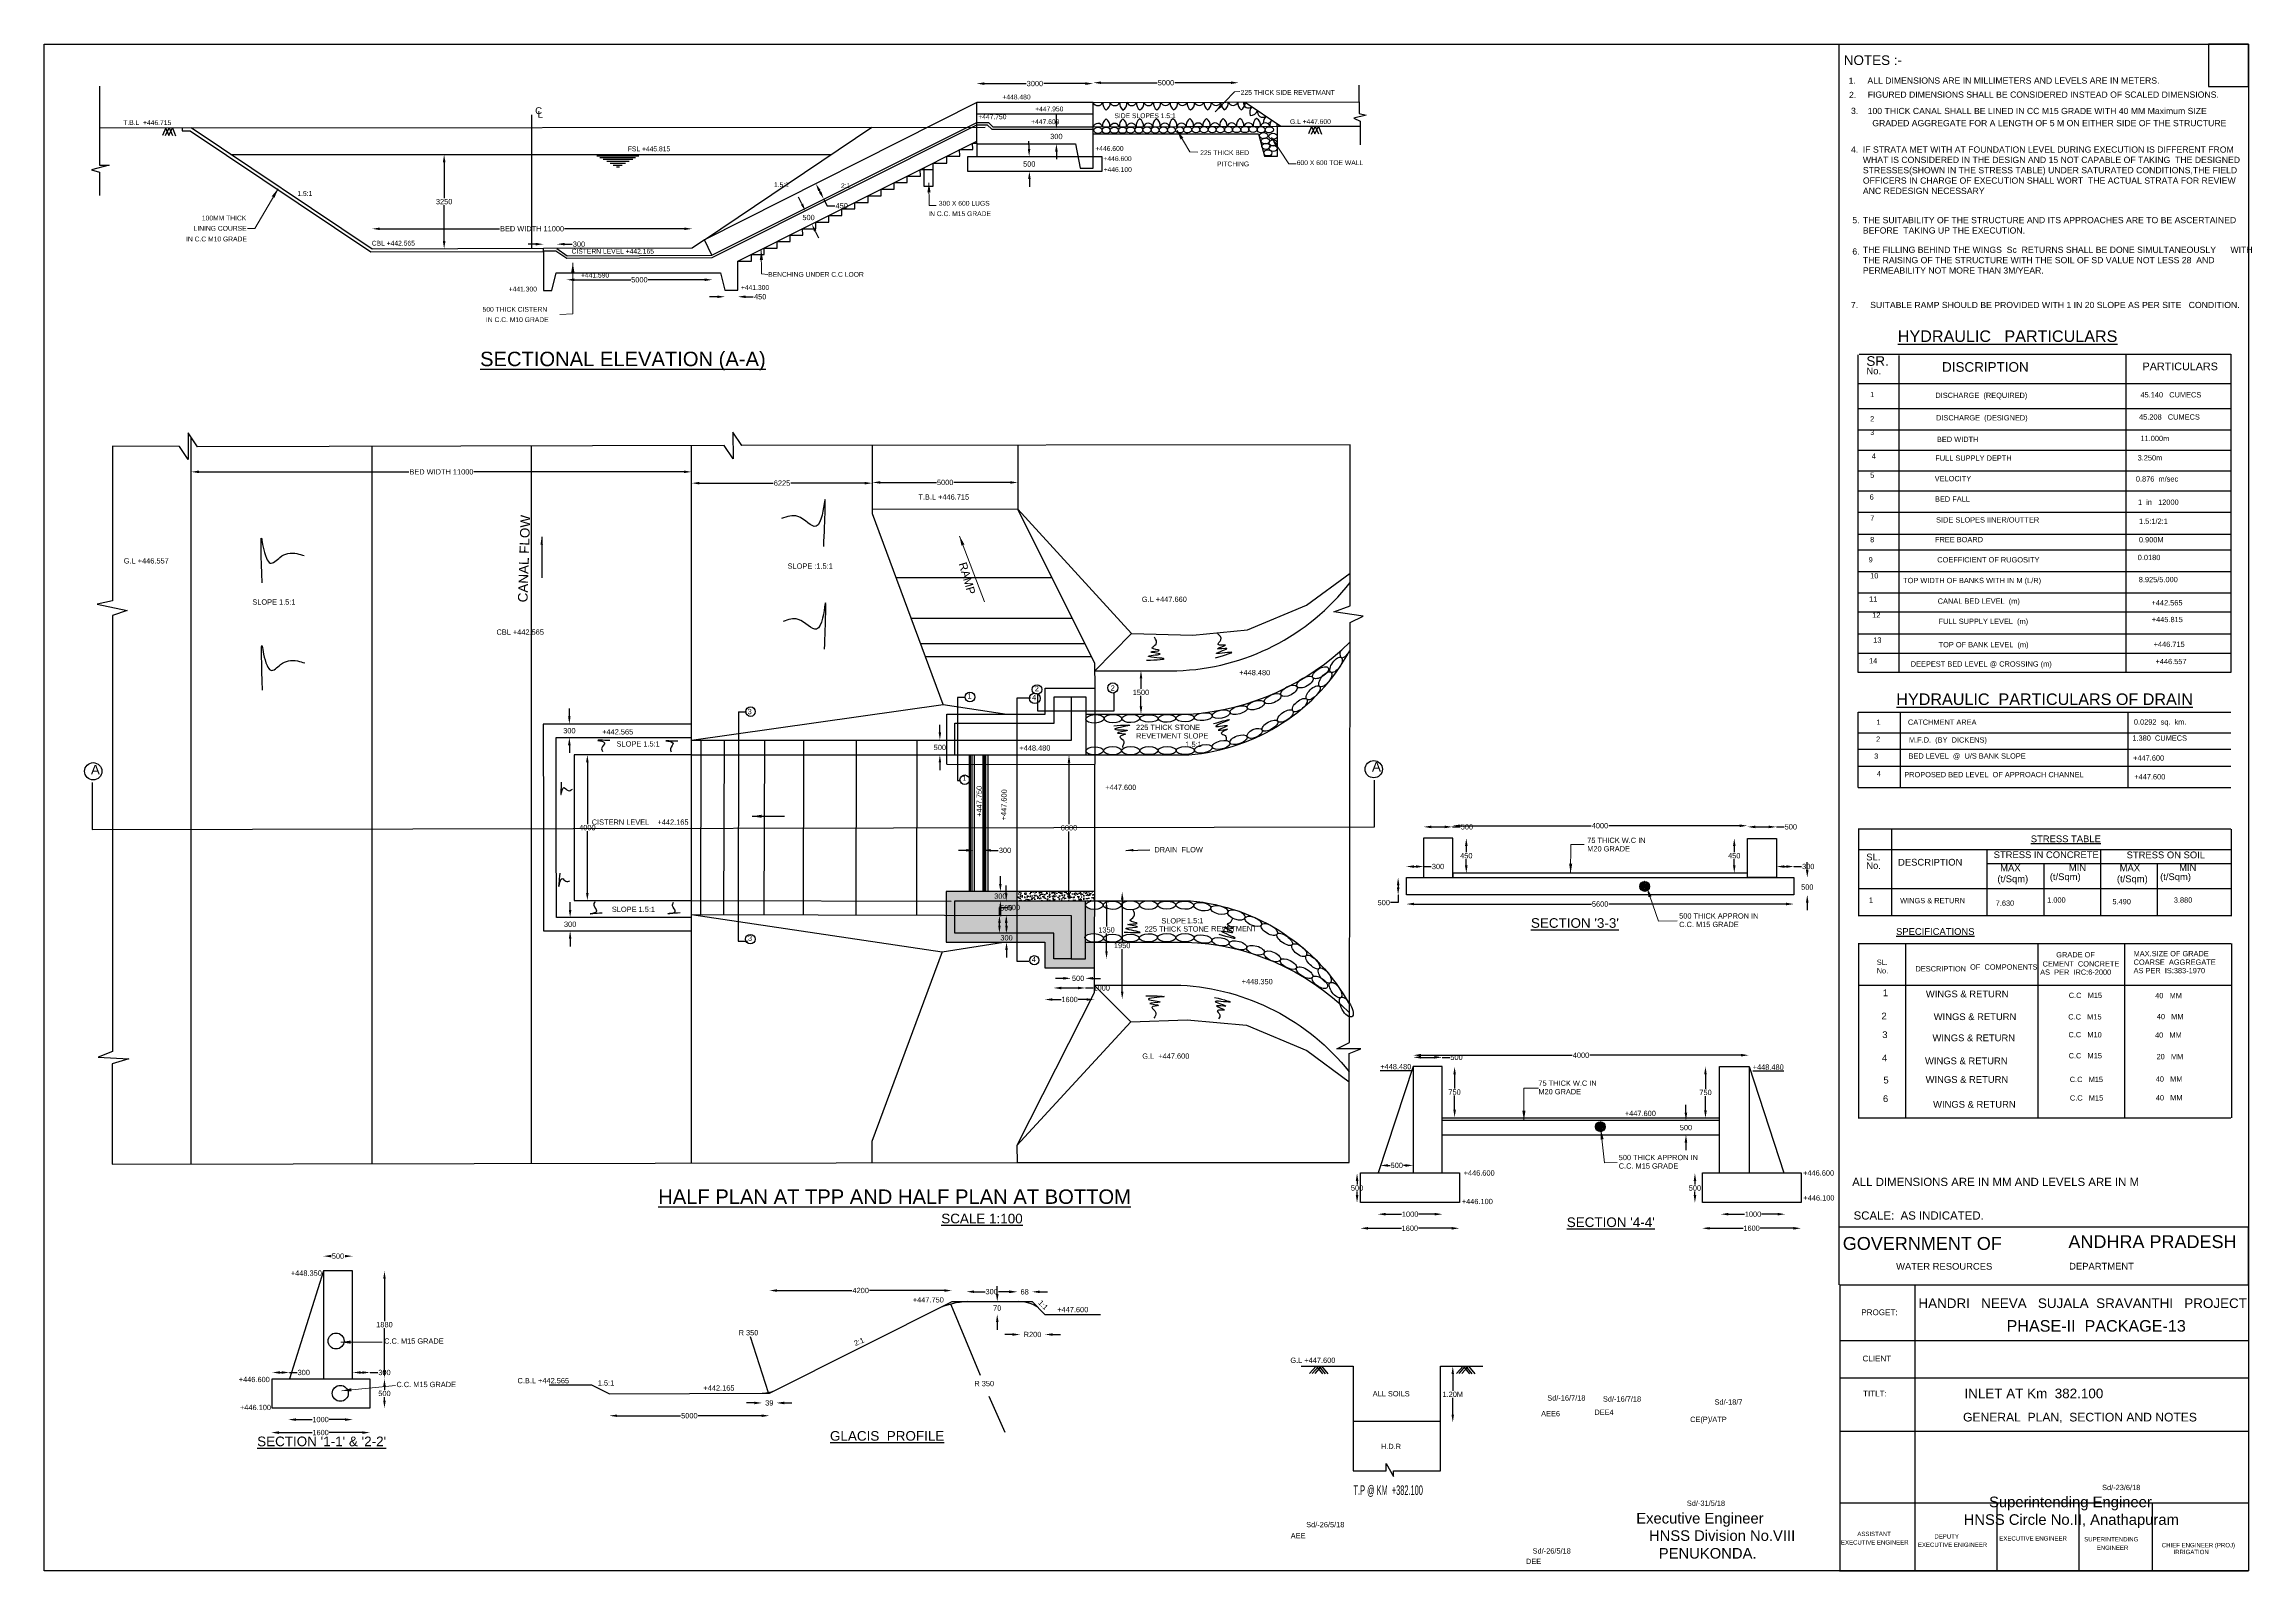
# Model space of a CAD drawing. Header units: inches. Extents: x 610 to 840, y 19 to 178.
import ezdxf

# ---------------------------------------------------------------- set-up
doc = ezdxf.new("R2010")
doc.units = ezdxf.units.IN
doc.header["$MEASUREMENT"] = 0
doc.styles.get("Standard").update_dxf_attribs({"font": 'arial.ttf', "height": 0.55})
doc.dimstyles.get("Standard").update_dxf_attribs({"dimtxt": 0.55, "dimasz": 0.8, "dimexe": 0.18, "dimexo": 0.0625, "dimgap": 0.09, "dimtad": 0, "dimtih": 1, "dimtoh": 1, "dimdec": 4, "dimzin": 0, "dimdsep": 46, "dimtxsty": 'Standard', "dimcen": 0.09, "dimse1": 1, "dimse2": 1, "dimadec": 0, "dimazin": 0, "dimtfac": 1, "dimtdec": 4, "dimtofl": 0, "dimtmove": 0, "dimatfit": 3, "dimfxl": 1, "dimtolj": 1, "dimtzin": 0, "dimarcsym": 0})
pattern_1 = [(50, (0, 0), (0.7172602, -0.06275213), [0.075, -0.825]), (355, (0, 0), (-0.1387513, 0.7521921), [0.06, -0.66]), (100.4514, (0.0598, -0.0052), (0.5785094, 0.68943954), [0.0637402, -0.7011421]), (46.1842, (0, 0.2), (1.067241, -0.165519), [0.1125, -1.2375]), (96.6356, (0.0889, 0.1862), (0.9346627, 0.9741179), [0.0956103, -1.051713]), (351.1842, (0, 0.2), (0.934662, 0.9741186), [0.09, -0.99]), (21, (0.1, 0.15), (0.59690705, -0.4026189), [0.075, -0.825]), (326, (0.1, 0.15), (0.2433153, 0.72515005), [0.06, -0.66]), (71.4514, (0.14974, 0.11645), (0.8402226, 0.3225305), [0.0637402, -0.7011421]), (37.5, (0, 0), (0.012159855, 0.33289385), [0, -0.652, 0, -0.67, 0, -0.6625]), (7.5, (0, 0), (0.26306954, 0.39441171), [0, -0.382, 0, -0.637, 0, -0.2525]), (327.5, (-0.223, 0), (0.53382244, -0.02255487), [0, -0.25, 0, -0.78, 0, -1.035]), (317.5, (-0.323, 0), (0.58318617, 0.10010498), [0, -0.325, 0, -0.518, 0, -0.735])]

# ---------------------------------------------------------------- blocks, each defined once
blk = doc.blocks.new('*D1')
at = {"color": 0, "lineweight": -2}
for p, q in [((645.22, 158.84), (657.68, 158.84)), ((676.89, 158.84), (664.43, 158.84))]:
    blk.add_line(p, q, dxfattribs=at)
at = {"color": 0}
for points in [[(645.22, 158.97), (645.22, 158.71), (644.42, 158.84)], [(676.89, 158.97), (676.89, 158.71), (677.69, 158.84)]]:
    blk.add_solid(points, dxfattribs=at)
at = {"layer": 'Defpoints', "color": 0}
for p in [(677.69, 158.84), (644.42, 156.73), (677.69, 156.84)]:
    blk.add_point(p, dxfattribs=at)
at = {"color": 0, "insert": (661.05, 158.84), "char_height": 0.55, "attachment_point": 5}
blk.add_mtext('\\A1;BED WIDTH 11000', dxfattribs=at)
blk = doc.blocks.new('*D2')
at = {"color": 0, "lineweight": -2}
for p, q in [((651.91, 165.76), (651.91, 162.03)), ((651.91, 157.56), (651.91, 161.29))]:
    blk.add_line(p, q, dxfattribs=at)
at = {"color": 0}
for points in [[(651.78, 165.76), (652.05, 165.76), (651.91, 166.56)], [(651.78, 157.56), (652.05, 157.56), (651.91, 156.76)]]:
    blk.add_solid(points, dxfattribs=at)
at = {"layer": 'Defpoints', "color": 0}
for p in [(651.9, 166.56), (651.91, 166.56), (651.9, 156.76)]:
    blk.add_point(p, dxfattribs=at)
at = {"color": 0, "insert": (651.91, 161.66), "char_height": 0.55, "attachment_point": 5}
blk.add_mtext('\\A1;3250', dxfattribs=at)
blk = doc.blocks.new('*D3')
at = {"color": 0, "lineweight": -2}
for p, q in [((661.43, 157.24), (660.63, 157.24)), ((664.43, 157.24), (665.23, 157.24))]:
    blk.add_line(p, q, dxfattribs=at)
at = {"color": 0}
for points in [[(661.43, 157.38), (661.43, 157.11), (662.23, 157.24)], [(664.43, 157.38), (664.43, 157.11), (663.63, 157.24)]]:
    blk.add_solid(points, dxfattribs=at)
at = {"layer": 'Defpoints', "color": 0}
for p in [(662.23, 156.8), (663.63, 157.24), (663.63, 156.8)]:
    blk.add_point(p, dxfattribs=at)
at = {"color": 0, "insert": (665.93, 157.24), "char_height": 0.55, "attachment_point": 5}
blk.add_mtext('\\A1;300', dxfattribs=at)
blk = doc.blocks.new('*D4')
at = {"color": 0, "lineweight": -2}
for p, q in [((665.44, 153.54), (671.3, 153.54)), ((678.99, 153.54), (673.12, 153.54))]:
    blk.add_line(p, q, dxfattribs=at)
at = {"color": 0}
for points in [[(665.44, 153.68), (665.44, 153.41), (664.64, 153.54)], [(678.99, 153.68), (678.99, 153.41), (679.79, 153.54)]]:
    blk.add_solid(points, dxfattribs=at)
at = {"layer": 'Defpoints', "color": 0}
for p in [(664.64, 155.79), (679.79, 155.85), (679.79, 153.54)]:
    blk.add_point(p, dxfattribs=at)
at = {"color": 0, "insert": (672.21, 153.54), "char_height": 0.55, "attachment_point": 5}
blk.add_mtext('\\A1;5000', dxfattribs=at)
blk = doc.blocks.new('*D5')
at = {"color": 0, "lineweight": -2}
for p, q in [((680.3, 151.78), (679.5, 151.78)), ((683.25, 151.78), (684.05, 151.78))]:
    blk.add_line(p, q, dxfattribs=at)
at = {"color": 0}
for points in [[(680.3, 151.91), (680.3, 151.64), (681.1, 151.78)], [(683.25, 151.91), (683.25, 151.64), (682.45, 151.78)]]:
    blk.add_solid(points, dxfattribs=at)
at = {"layer": 'Defpoints', "color": 0}
for p in [(681.1, 152.45), (682.45, 152.43), (682.45, 151.78)]:
    blk.add_point(p, dxfattribs=at)
at = {"color": 0, "insert": (684.76, 151.78), "char_height": 0.55, "attachment_point": 5}
blk.add_mtext('\\A1;450', dxfattribs=at)
blk = doc.blocks.new('*D6')
at = {"color": 0, "lineweight": -2}
for p, q in [((689.1, 161.42), (688.75, 162.14)), ((690.48, 158.61), (690.83, 157.89))]:
    blk.add_line(p, q, dxfattribs=at)
at = {"color": 0}
for points in [[(689.22, 161.48), (688.98, 161.36), (689.45, 160.7)], [(690.6, 158.66), (690.36, 158.55), (690.13, 159.32)]]:
    blk.add_solid(points, dxfattribs=at)
at = {"layer": 'Defpoints', "color": 0}
for p in [(689.47, 160.71), (690.13, 159.32), (690.15, 159.33)]:
    blk.add_point(p, dxfattribs=at)
at = {"color": 0, "insert": (689.79, 160.01), "char_height": 0.55, "attachment_point": 5}
blk.add_mtext('\\A1;500', dxfattribs=at)
blk = doc.blocks.new('*D7')
at = {"color": 0, "lineweight": -2}
for p, q in [((690.91, 162.81), (691, 162.65)), ((691.36, 161.94), (691.73, 161.23)), ((691.73, 161.23), (692.53, 161.23))]:
    blk.add_line(p, q, dxfattribs=at)
at = {"color": 0}
for points in [[(691.03, 162.88), (690.79, 162.75), (690.55, 163.53)], [(691.12, 162.71), (690.88, 162.59), (691.36, 161.94)]]:
    blk.add_solid(points, dxfattribs=at)
at = {"layer": 'Defpoints', "color": 0}
for p in [(690.71, 163.61), (691.36, 161.94), (691.52, 162.02)]:
    blk.add_point(p, dxfattribs=at)
at = {"color": 0, "insert": (693.24, 161.23), "char_height": 0.55, "attachment_point": 5}
blk.add_mtext('\\A1;450', dxfattribs=at)
blk = doc.blocks.new('*D8')
at = {"color": 0, "lineweight": -2}
for p, q in [((712.71, 167.14), (712.7, 167.94)), ((712.75, 164), (712.76, 163.2))]:
    blk.add_line(p, q, dxfattribs=at)
at = {"color": 0}
for points in [[(712.84, 167.14), (712.58, 167.14), (712.72, 166.34)], [(712.88, 164.01), (712.61, 164), (712.74, 164.8)]]:
    blk.add_solid(points, dxfattribs=at)
at = {"layer": 'Defpoints', "color": 0}
for p in [(712.86, 166.34), (712.74, 164.8), (712.88, 164.81)]:
    blk.add_point(p, dxfattribs=at)
at = {"color": 0, "insert": (712.73, 165.57), "char_height": 0.55, "attachment_point": 5}
blk.add_mtext('\\A1;500', dxfattribs=at)
blk = doc.blocks.new('*D9')
at = {"color": 0, "lineweight": -2}
for p, q in [((715.55, 170), (715.55, 170.8)), ((715.55, 166.87), (715.55, 166.07))]:
    blk.add_line(p, q, dxfattribs=at)
at = {"color": 0}
for points in [[(715.42, 170), (715.69, 170), (715.55, 169.2)], [(715.42, 166.87), (715.69, 166.87), (715.55, 167.67)]]:
    blk.add_solid(points, dxfattribs=at)
at = {"layer": 'Defpoints', "color": 0}
for p in [(715.55, 169.2), (715.55, 167.67), (715.55, 167.67)]:
    blk.add_point(p, dxfattribs=at)
at = {"color": 0, "insert": (715.55, 168.43), "char_height": 0.55, "attachment_point": 5}
blk.add_mtext('\\A1;300', dxfattribs=at)
blk = doc.blocks.new('*D10')
at = {"color": 0, "lineweight": -2}
for p, q in [((708.06, 173.93), (712.41, 173.93)), ((718.57, 173.93), (714.23, 173.93))]:
    blk.add_line(p, q, dxfattribs=at)
at = {"color": 0}
for points in [[(708.06, 174.06), (708.06, 173.79), (707.26, 173.93)], [(718.57, 174.06), (718.57, 173.79), (719.37, 173.93)]]:
    blk.add_solid(points, dxfattribs=at)
at = {"layer": 'Defpoints', "color": 0}
for p in [(719.37, 173.93), (707.26, 171.97), (719.37, 171.97)]:
    blk.add_point(p, dxfattribs=at)
at = {"color": 0, "insert": (713.32, 173.93), "char_height": 0.55, "attachment_point": 5}
blk.add_mtext('\\A1;3000', dxfattribs=at)
blk = doc.blocks.new('*D11')
at = {"color": 0, "lineweight": -2}
for p, q in [((720.18, 174.02), (726.03, 174.02)), ((733.71, 174.02), (727.85, 174.02))]:
    blk.add_line(p, q, dxfattribs=at)
at = {"color": 0}
for points in [[(720.18, 174.15), (720.18, 173.89), (719.38, 174.02)], [(733.71, 174.15), (733.71, 173.89), (734.51, 174.02)]]:
    blk.add_solid(points, dxfattribs=at)
at = {"layer": 'Defpoints', "color": 0}
for p in [(734.51, 174.02), (719.38, 171.98), (734.51, 172)]:
    blk.add_point(p, dxfattribs=at)
at = {"color": 0, "insert": (726.94, 174.02), "char_height": 0.55, "attachment_point": 5}
blk.add_mtext('\\A1;5000', dxfattribs=at)
blk = doc.blocks.new('*D12')
at = {"color": 0, "lineweight": -2}
for p, q in [((626.42, 133.58), (648.25, 133.58)), ((676.83, 133.58), (655, 133.58))]:
    blk.add_line(p, q, dxfattribs=at)
at = {"color": 0}
for points in [[(626.42, 133.72), (626.42, 133.45), (625.62, 133.58)], [(676.83, 133.72), (676.83, 133.45), (677.63, 133.58)]]:
    blk.add_solid(points, dxfattribs=at)
at = {"layer": 'Defpoints', "color": 0}
for p in [(625.62, 133.54), (677.63, 133.72), (677.63, 133.58)]:
    blk.add_point(p, dxfattribs=at)
at = {"color": 0, "insert": (651.63, 133.58), "char_height": 0.55, "attachment_point": 5}
blk.add_mtext('\\A1;BED WIDTH 11000', dxfattribs=at)
blk = doc.blocks.new('*D13')
at = {"color": 0, "lineweight": -2}
for p, q in [((678.45, 132.41), (686.11, 132.41)), ((695.61, 132.41), (687.94, 132.41))]:
    blk.add_line(p, q, dxfattribs=at)
at = {"color": 0}
for points in [[(678.45, 132.54), (678.45, 132.27), (677.65, 132.41)], [(695.61, 132.54), (695.61, 132.27), (696.41, 132.41)]]:
    blk.add_solid(points, dxfattribs=at)
at = {"layer": 'Defpoints', "color": 0}
for p in [(677.65, 132.43), (696.41, 132.41), (696.41, 132.38)]:
    blk.add_point(p, dxfattribs=at)
at = {"color": 0, "insert": (687.03, 132.41), "char_height": 0.55, "attachment_point": 5}
blk.add_mtext('\\A1;6225', dxfattribs=at)
blk = doc.blocks.new('*D14')
at = {"color": 0, "lineweight": -2}
for p, q in [((697.24, 132.48), (703.08, 132.48)), ((710.75, 132.48), (704.9, 132.48))]:
    blk.add_line(p, q, dxfattribs=at)
at = {"color": 0}
for points in [[(697.24, 132.61), (697.24, 132.35), (696.44, 132.48)], [(710.75, 132.61), (710.75, 132.35), (711.55, 132.48)]]:
    blk.add_solid(points, dxfattribs=at)
at = {"layer": 'Defpoints', "color": 0}
for p in [(696.44, 132.38), (711.55, 132.48), (711.55, 132.42)]:
    blk.add_point(p, dxfattribs=at)
at = {"color": 0, "insert": (703.99, 132.48), "char_height": 0.55, "attachment_point": 5}
blk.add_mtext('\\A1;5000', dxfattribs=at)
blk = doc.blocks.new('*D15')
at = {"color": 0, "lineweight": -2}
for p, q in [((664.93, 108.18), (664.93, 108.98)), ((664.93, 105.18), (664.93, 104.38))]:
    blk.add_line(p, q, dxfattribs=at)
at = {"color": 0}
for points in [[(664.79, 108.18), (665.06, 108.18), (664.93, 107.38)], [(664.79, 105.18), (665.06, 105.18), (664.93, 105.98)]]:
    blk.add_solid(points, dxfattribs=at)
at = {"layer": 'Defpoints', "color": 0}
for p in [(664.93, 107.38), (664.93, 105.98), (664.94, 105.98)]:
    blk.add_point(p, dxfattribs=at)
at = {"color": 0, "insert": (664.93, 106.68), "char_height": 0.55, "attachment_point": 5}
blk.add_mtext('\\A1;300', dxfattribs=at)
blk = doc.blocks.new('*D16')
at = {"color": 0, "lineweight": -2}
for p, q in [((666.8, 103.38), (666.8, 96.98)), ((666.8, 89.83), (666.8, 96.24))]:
    blk.add_line(p, q, dxfattribs=at)
at = {"color": 0}
for points in [[(666.66, 103.38), (666.93, 103.38), (666.8, 104.18)], [(666.66, 89.83), (666.93, 89.83), (666.8, 89.03)]]:
    blk.add_solid(points, dxfattribs=at)
at = {"layer": 'Defpoints', "color": 0}
for p in [(666.73, 104.18), (666.71, 89.03), (666.8, 89.03)]:
    blk.add_point(p, dxfattribs=at)
at = {"color": 0, "insert": (666.8, 96.61), "char_height": 0.55, "attachment_point": 5}
blk.add_mtext('\\A1;4000', dxfattribs=at)
blk = doc.blocks.new('*D17')
at = {"color": 0, "lineweight": -2}
for p, q in [((703.44, 106.5), (703.44, 107.3)), ((703.44, 103.38), (703.44, 102.58))]:
    blk.add_line(p, q, dxfattribs=at)
at = {"color": 0}
for points in [[(703.31, 106.5), (703.57, 106.5), (703.44, 105.7)], [(703.31, 103.38), (703.57, 103.38), (703.44, 104.18)]]:
    blk.add_solid(points, dxfattribs=at)
at = {"layer": 'Defpoints', "color": 0}
for p in [(703.44, 105.7), (704.64, 105.7), (704.63, 104.18)]:
    blk.add_point(p, dxfattribs=at)
at = {"color": 0, "insert": (703.44, 104.94), "char_height": 0.55, "attachment_point": 5}
blk.add_mtext('\\A1;500', dxfattribs=at)
blk = doc.blocks.new('*D18')
at = {"color": 0, "lineweight": -2}
for p, q in [((724.34, 112.12), (724.34, 111.03)), ((724.34, 109.21), (724.34, 110.29))]:
    blk.add_line(p, q, dxfattribs=at)
at = {"color": 0}
for points in [[(724.21, 112.12), (724.48, 112.12), (724.34, 112.92)], [(724.21, 109.21), (724.48, 109.21), (724.34, 108.41)]]:
    blk.add_solid(points, dxfattribs=at)
at = {"layer": 'Defpoints', "color": 0}
for p in [(724.34, 112.92), (724.25, 108.41), (724.34, 108.41)]:
    blk.add_point(p, dxfattribs=at)
at = {"color": 0, "insert": (724.34, 110.66), "char_height": 0.55, "attachment_point": 5}
blk.add_mtext('\\A1;1500', dxfattribs=at)
blk = doc.blocks.new('*D19')
at = {"color": 0, "lineweight": -2}
for p, q in [((716.86, 103.37), (716.86, 96.96)), ((716.86, 89.81), (716.86, 96.22))]:
    blk.add_line(p, q, dxfattribs=at)
at = {"color": 0}
for points in [[(716.73, 103.37), (716.99, 103.37), (716.86, 104.17)], [(716.73, 89.81), (716.99, 89.81), (716.86, 89.01)]]:
    blk.add_solid(points, dxfattribs=at)
at = {"layer": 'Defpoints', "color": 0}
for p in [(716.79, 104.17), (716.8, 89.01), (716.86, 89.01)]:
    blk.add_point(p, dxfattribs=at)
at = {"color": 0, "insert": (716.86, 96.59), "char_height": 0.55, "attachment_point": 5}
blk.add_mtext('\\A1;6000', dxfattribs=at)
blk = doc.blocks.new('*D20')
at = {"color": 0, "lineweight": -2}
for p, q in [((710.37, 86.41), (710.37, 87.21)), ((710.37, 83.91), (710.37, 83.11))]:
    blk.add_line(p, q, dxfattribs=at)
at = {"color": 0}
for points in [[(710.23, 86.41), (710.5, 86.41), (710.37, 85.61)], [(710.23, 83.91), (710.5, 83.91), (710.37, 84.71)]]:
    blk.add_solid(points, dxfattribs=at)
at = {"layer": 'Defpoints', "color": 0}
for p in [(709.73, 85.61), (710.37, 85.61), (709.73, 84.71)]:
    blk.add_point(p, dxfattribs=at)
at = {"color": 0, "insert": (710.37, 85.16), "char_height": 0.55, "attachment_point": 5}
blk.add_mtext('\\A1;300', dxfattribs=at)
blk = doc.blocks.new('*D21')
at = {"color": 0, "lineweight": -2}
for p, q in [((709.63, 87.51), (709.63, 88.31)), ((709.63, 88.31), (710.43, 88.31)), ((709.63, 86.44), (709.63, 86.71))]:
    blk.add_line(p, q, dxfattribs=at)
at = {"color": 0}
for points in [[(709.5, 86.71), (709.76, 86.71), (709.63, 87.51)], [(709.5, 86.44), (709.76, 86.44), (709.63, 85.64)]]:
    blk.add_solid(points, dxfattribs=at)
at = {"layer": 'Defpoints', "color": 0}
for p in [(709.63, 87.51), (709.68, 87.51), (709.68, 85.64)]:
    blk.add_point(p, dxfattribs=at)
at = {"color": 0, "insert": (711.13, 88.31), "char_height": 0.55, "attachment_point": 5}
blk.add_mtext('\\A1;500', dxfattribs=at)
blk = doc.blocks.new('*D22')
at = {"color": 0, "lineweight": -2}
for p, q in [((710.34, 89.8), (710.34, 90.6)), ((710.34, 86.71), (710.34, 85.91))]:
    blk.add_line(p, q, dxfattribs=at)
at = {"color": 0}
for points in [[(710.2, 89.8), (710.47, 89.8), (710.34, 89)], [(710.2, 86.71), (710.47, 86.71), (710.34, 87.51)]]:
    blk.add_solid(points, dxfattribs=at)
at = {"layer": 'Defpoints', "color": 0}
for p in [(710.34, 89), (710.38, 89), (710.38, 87.51)]:
    blk.add_point(p, dxfattribs=at)
at = {"color": 0, "insert": (710.34, 88.26), "char_height": 0.55, "attachment_point": 5}
blk.add_mtext('\\A1;500', dxfattribs=at)
blk = doc.blocks.new('*D23')
at = {"color": 0, "lineweight": -2}
for p, q in [((709.73, 90.77), (709.73, 91.57)), ((709.73, 88.2), (709.73, 87.4))]:
    blk.add_line(p, q, dxfattribs=at)
at = {"color": 0}
for points in [[(709.59, 90.77), (709.86, 90.77), (709.73, 89.97)], [(709.59, 88.2), (709.86, 88.2), (709.73, 89)]]:
    blk.add_solid(points, dxfattribs=at)
at = {"layer": 'Defpoints', "color": 0}
for p in [(709.73, 89.97), (709.82, 89.97), (709.82, 89)]:
    blk.add_point(p, dxfattribs=at)
at = {"color": 0, "insert": (709.73, 89.49), "char_height": 0.55, "attachment_point": 5}
blk.add_mtext('\\A1;300', dxfattribs=at)
blk = doc.blocks.new('*D24')
at = {"color": 0, "lineweight": -2}
for p, q in [((715.14, 78.75), (716.03, 78.75)), ((718.69, 78.75), (717.8, 78.75))]:
    blk.add_line(p, q, dxfattribs=at)
at = {"color": 0}
for points in [[(715.14, 78.88), (715.14, 78.62), (714.34, 78.75)], [(718.69, 78.88), (718.69, 78.62), (719.49, 78.75)]]:
    blk.add_solid(points, dxfattribs=at)
at = {"layer": 'Defpoints', "color": 0}
for p in [(714.34, 82.04), (719.49, 82.04), (719.49, 78.75)]:
    blk.add_point(p, dxfattribs=at)
at = {"color": 0, "insert": (716.92, 78.75), "char_height": 0.55, "attachment_point": 5}
blk.add_mtext('\\A1;1600', dxfattribs=at)
blk = doc.blocks.new('*D25')
at = {"color": 0, "lineweight": -2}
for p, q in [((716.06, 79.95), (717.78, 79.95)), ((718.58, 79.95), (719.38, 79.95))]:
    blk.add_line(p, q, dxfattribs=at)
at = {"color": 0}
for points in [[(716.06, 80.08), (716.06, 79.81), (715.26, 79.95)], [(717.78, 80.08), (717.78, 79.81), (718.58, 79.95)]]:
    blk.add_solid(points, dxfattribs=at)
at = {"layer": 'Defpoints', "color": 0}
for p in [(715.26, 82.97), (718.58, 82.97), (718.58, 79.95)]:
    blk.add_point(p, dxfattribs=at)
at = {"color": 0, "insert": (720.26, 79.95), "char_height": 0.55, "attachment_point": 5}
blk.add_mtext('\\A1;1000', dxfattribs=at)
blk = doc.blocks.new('*D26')
at = {"color": 0, "lineweight": -2}
for p, q in [((716.27, 80.95), (715.47, 80.95)), ((719.35, 80.95), (720.15, 80.95))]:
    blk.add_line(p, q, dxfattribs=at)
at = {"color": 0}
for points in [[(716.27, 81.09), (716.27, 80.82), (717.07, 80.95)], [(719.35, 81.09), (719.35, 80.82), (718.55, 80.95)]]:
    blk.add_solid(points, dxfattribs=at)
at = {"layer": 'Defpoints', "color": 0}
for p in [(717.07, 82.99), (718.55, 82.99), (718.55, 80.95)]:
    blk.add_point(p, dxfattribs=at)
at = {"color": 0, "insert": (717.81, 80.95), "char_height": 0.55, "attachment_point": 5}
blk.add_mtext('\\A1;500', dxfattribs=at)
blk = doc.blocks.new('*D27')
at = {"color": 0, "lineweight": -2}
for p, q in [((720.76, 88.2), (720.76, 86.35)), ((720.76, 83.77), (720.76, 85.61))]:
    blk.add_line(p, q, dxfattribs=at)
at = {"color": 0}
for points in [[(720.63, 88.2), (720.89, 88.2), (720.76, 89)], [(720.63, 83.77), (720.89, 83.77), (720.76, 82.97)]]:
    blk.add_solid(points, dxfattribs=at)
at = {"layer": 'Defpoints', "color": 0}
for p in [(718.59, 89), (718.59, 82.97), (720.76, 82.97)]:
    blk.add_point(p, dxfattribs=at)
at = {"color": 0, "insert": (720.76, 85.98), "char_height": 0.55, "attachment_point": 5}
blk.add_mtext('\\A1;1350', dxfattribs=at)
blk = doc.blocks.new('*D28')
at = {"color": 0, "lineweight": -2}
for p, q in [((722.39, 89.13), (722.39, 84.73)), ((722.39, 79.58), (722.39, 83.99))]:
    blk.add_line(p, q, dxfattribs=at)
at = {"color": 0}
for points in [[(722.26, 89.13), (722.53, 89.13), (722.39, 89.93)], [(722.26, 79.58), (722.53, 79.58), (722.39, 78.78)]]:
    blk.add_solid(points, dxfattribs=at)
at = {"layer": 'Defpoints', "color": 0}
for p in [(719.5, 89.93), (719.5, 78.78), (722.39, 78.78)]:
    blk.add_point(p, dxfattribs=at)
at = {"color": 0, "insert": (722.39, 84.36), "char_height": 0.55, "attachment_point": 5}
blk.add_mtext('\\A1;1950', dxfattribs=at)
blk = doc.blocks.new('*D29')
at = {"color": 0, "lineweight": -2}
for p, q in [((706.19, 94.25), (705.39, 94.25)), ((708.71, 94.25), (709.51, 94.25))]:
    blk.add_line(p, q, dxfattribs=at)
at = {"color": 0}
for points in [[(706.19, 94.39), (706.19, 94.12), (706.99, 94.25)], [(708.71, 94.39), (708.71, 94.12), (707.91, 94.25)]]:
    blk.add_solid(points, dxfattribs=at)
at = {"layer": 'Defpoints', "color": 0}
for p in [(707.91, 94.25), (706.99, 93.94), (707.91, 93.94)]:
    blk.add_point(p, dxfattribs=at)
at = {"color": 0, "insert": (710.21, 94.25), "char_height": 0.55, "attachment_point": 5}
blk.add_mtext('\\A1;300', dxfattribs=at)
blk = doc.blocks.new('*D30')
at = {"color": 0, "lineweight": -2}
for p, q in [((756.75, 39.84), (756.75, 38.1)), ((756.75, 35.61), (756.75, 37.35))]:
    blk.add_line(p, q, dxfattribs=at)
at = {"color": 0}
for points in [[(756.62, 39.84), (756.88, 39.84), (756.75, 40.64)], [(756.62, 35.61), (756.88, 35.61), (756.75, 34.81)]]:
    blk.add_solid(points, dxfattribs=at)
at = {"layer": 'Defpoints', "color": 0}
for p in [(756.91, 40.64), (756.75, 34.81), (756.91, 34.81)]:
    blk.add_point(p, dxfattribs=at)
at = {"color": 0, "insert": (756.75, 37.72), "char_height": 0.55, "attachment_point": 5}
blk.add_mtext('\\A1;1.20M', dxfattribs=at)
blk = doc.blocks.new('*D31')
at = {"color": 0, "lineweight": -2}
for p, q in [((753.45, 72.74), (754.84, 72.74)), ((755.64, 72.74), (756.44, 72.74))]:
    blk.add_line(p, q, dxfattribs=at)
at = {"color": 0}
for points in [[(753.45, 72.88), (753.45, 72.61), (752.65, 72.74)], [(754.84, 72.88), (754.84, 72.61), (755.64, 72.74)]]:
    blk.add_solid(points, dxfattribs=at)
at = {"layer": 'Defpoints', "color": 0}
for p in [(752.65, 71.79), (755.64, 72.74), (755.64, 71.79)]:
    blk.add_point(p, dxfattribs=at)
at = {"color": 0, "insert": (757.14, 72.74), "char_height": 0.55, "attachment_point": 5}
blk.add_mtext('\\A1;500', dxfattribs=at)
blk = doc.blocks.new('*D32')
at = {"color": 0, "lineweight": -2}
for p, q in [((750.03, 61.51), (750.24, 61.51)), ((751.83, 61.51), (751.63, 61.51))]:
    blk.add_line(p, q, dxfattribs=at)
at = {"color": 0}
for points in [[(750.03, 61.64), (750.03, 61.37), (749.23, 61.51)], [(751.83, 61.64), (751.83, 61.37), (752.63, 61.51)]]:
    blk.add_solid(points, dxfattribs=at)
at = {"layer": 'Defpoints', "color": 0}
for p in [(749.23, 61.5), (752.63, 61.51), (752.63, 61.5)]:
    blk.add_point(p, dxfattribs=at)
at = {"color": 0, "insert": (750.93, 61.51), "char_height": 0.55, "attachment_point": 5}
blk.add_mtext('\\A1;500', dxfattribs=at)
blk = doc.blocks.new('*D33')
at = {"color": 0, "lineweight": -2}
for p, q in [((756.94, 70.96), (756.94, 69.5)), ((756.94, 67.3), (756.94, 68.76))]:
    blk.add_line(p, q, dxfattribs=at)
at = {"color": 0}
for points in [[(756.81, 70.96), (757.08, 70.96), (756.94, 71.76)], [(756.81, 67.3), (757.08, 67.3), (756.94, 66.5)]]:
    blk.add_solid(points, dxfattribs=at)
at = {"layer": 'Defpoints', "color": 0}
for p in [(755.65, 71.76), (755.65, 66.5), (756.94, 66.5)]:
    blk.add_point(p, dxfattribs=at)
at = {"color": 0, "insert": (756.94, 69.13), "char_height": 0.55, "attachment_point": 5}
blk.add_mtext('\\A1;750', dxfattribs=at)
blk = doc.blocks.new('*D34')
at = {"color": 0, "lineweight": -2}
for p, q in [((749.77, 56.44), (751.43, 56.44)), ((754.87, 56.44), (753.2, 56.44))]:
    blk.add_line(p, q, dxfattribs=at)
at = {"color": 0}
for points in [[(749.77, 56.58), (749.77, 56.31), (748.97, 56.44)], [(754.87, 56.58), (754.87, 56.31), (755.67, 56.44)]]:
    blk.add_solid(points, dxfattribs=at)
at = {"layer": 'Defpoints', "color": 0}
for p in [(748.97, 60.73), (755.67, 60.73), (755.67, 56.44)]:
    blk.add_point(p, dxfattribs=at)
at = {"color": 0, "insert": (752.32, 56.44), "char_height": 0.55, "attachment_point": 5}
blk.add_mtext('\\A1;1000', dxfattribs=at)
blk = doc.blocks.new('*D35')
at = {"color": 0, "lineweight": -2}
for p, q in [((747.95, 54.98), (751.41, 54.98)), ((756.63, 54.98), (753.18, 54.98))]:
    blk.add_line(p, q, dxfattribs=at)
at = {"color": 0}
for points in [[(747.95, 55.11), (747.95, 54.84), (747.15, 54.98)], [(756.63, 55.11), (756.63, 54.84), (757.43, 54.98)]]:
    blk.add_solid(points, dxfattribs=at)
at = {"layer": 'Defpoints', "color": 0}
for p in [(747.15, 57.66), (757.43, 57.66), (757.43, 54.98)]:
    blk.add_point(p, dxfattribs=at)
at = {"color": 0, "insert": (752.29, 54.98), "char_height": 0.55, "attachment_point": 5}
blk.add_mtext('\\A1;1600', dxfattribs=at)
blk = doc.blocks.new('*D36')
at = {"color": 0, "lineweight": -2}
for p, q in [((753.45, 72.96), (769.16, 72.96)), ((786.71, 72.96), (771, 72.96))]:
    blk.add_line(p, q, dxfattribs=at)
at = {"color": 0}
for points in [[(753.45, 73.1), (753.45, 72.83), (752.65, 72.96)], [(786.71, 73.1), (786.71, 72.83), (787.51, 72.96)]]:
    blk.add_solid(points, dxfattribs=at)
at = {"layer": 'Defpoints', "color": 0}
for p in [(752.65, 71.76), (787.51, 72.96), (787.51, 71.76)]:
    blk.add_point(p, dxfattribs=at)
at = {"color": 0, "insert": (770.08, 72.96), "char_height": 0.55, "attachment_point": 5}
blk.add_mtext('\\A1;4000', dxfattribs=at)
blk = doc.blocks.new('*D37')
at = {"color": 0, "lineweight": -2}
for p, q in [((783.02, 70.97), (783.02, 69.46)), ((783.02, 67.22), (783.02, 68.72))]:
    blk.add_line(p, q, dxfattribs=at)
at = {"color": 0}
for points in [[(782.88, 70.97), (783.15, 70.97), (783.02, 71.77)], [(782.88, 67.22), (783.15, 67.22), (783.02, 66.42)]]:
    blk.add_solid(points, dxfattribs=at)
at = {"layer": 'Defpoints', "color": 0}
for p in [(784.47, 71.77), (783.02, 66.42), (784.47, 66.42)]:
    blk.add_point(p, dxfattribs=at)
at = {"color": 0, "insert": (783.02, 69.09), "char_height": 0.55, "attachment_point": 5}
blk.add_mtext('\\A1;750', dxfattribs=at)
blk = doc.blocks.new('*D38')
at = {"color": 0, "lineweight": -2}
for p, q in [((780.99, 66.99), (780.99, 67.79)), ((780.99, 63.89), (780.99, 63.09))]:
    blk.add_line(p, q, dxfattribs=at)
at = {"color": 0}
for points in [[(780.85, 66.99), (781.12, 66.99), (780.99, 66.19)], [(780.85, 63.89), (781.12, 63.89), (780.99, 64.69)]]:
    blk.add_solid(points, dxfattribs=at)
at = {"layer": 'Defpoints', "color": 0}
for p in [(780.71, 66.19), (780.71, 64.69), (780.99, 66.19)]:
    blk.add_point(p, dxfattribs=at)
at = {"color": 0, "insert": (780.99, 65.44), "char_height": 0.55, "attachment_point": 5}
blk.add_mtext('\\A1;500', dxfattribs=at)
blk = doc.blocks.new('*D39')
at = {"color": 0, "lineweight": -2}
for p, q in [((785.41, 56.44), (787.07, 56.44)), ((790.51, 56.44), (788.84, 56.44))]:
    blk.add_line(p, q, dxfattribs=at)
at = {"color": 0}
for points in [[(785.41, 56.58), (785.41, 56.31), (784.61, 56.44)], [(790.51, 56.58), (790.51, 56.31), (791.31, 56.44)]]:
    blk.add_solid(points, dxfattribs=at)
at = {"layer": 'Defpoints', "color": 0}
for p in [(784.61, 60.73), (791.31, 60.73), (791.31, 56.44)]:
    blk.add_point(p, dxfattribs=at)
at = {"color": 0, "insert": (787.96, 56.44), "char_height": 0.55, "attachment_point": 5}
blk.add_mtext('\\A1;1000', dxfattribs=at)
blk = doc.blocks.new('*D40')
at = {"color": 0, "lineweight": -2}
for p, q in [((783.47, 54.98), (786.92, 54.98)), ((792.15, 54.98), (788.69, 54.98))]:
    blk.add_line(p, q, dxfattribs=at)
at = {"color": 0}
for points in [[(783.47, 55.11), (783.47, 54.84), (782.67, 54.98)], [(792.15, 55.11), (792.15, 54.84), (792.95, 54.98)]]:
    blk.add_solid(points, dxfattribs=at)
at = {"layer": 'Defpoints', "color": 0}
for p in [(782.67, 57.66), (792.95, 57.66), (792.95, 54.98)]:
    blk.add_point(p, dxfattribs=at)
at = {"color": 0, "insert": (787.81, 54.98), "char_height": 0.55, "attachment_point": 5}
blk.add_mtext('\\A1;1600', dxfattribs=at)
blk = doc.blocks.new('*D41')
at = {"color": 0, "lineweight": -2}
for p, q in [((746.8, 59.89), (746.8, 59.53)), ((746.8, 58.43), (746.8, 58.79))]:
    blk.add_line(p, q, dxfattribs=at)
at = {"color": 0}
for points in [[(746.67, 59.89), (746.94, 59.89), (746.8, 60.69)], [(746.67, 58.43), (746.94, 58.43), (746.8, 57.63)]]:
    blk.add_solid(points, dxfattribs=at)
at = {"layer": 'Defpoints', "color": 0}
for p in [(747.15, 60.69), (746.8, 57.63), (747.15, 57.63)]:
    blk.add_point(p, dxfattribs=at)
at = {"color": 0, "insert": (746.8, 59.16), "char_height": 0.55, "attachment_point": 5}
blk.add_mtext('\\A1;500', dxfattribs=at)
blk = doc.blocks.new('*D42')
at = {"color": 0, "lineweight": -2}
for p, q in [((781.92, 59.89), (781.92, 59.53)), ((781.92, 58.43), (781.92, 58.79))]:
    blk.add_line(p, q, dxfattribs=at)
at = {"color": 0}
for points in [[(781.79, 59.89), (782.06, 59.89), (781.92, 60.69)], [(781.79, 58.43), (782.06, 58.43), (781.92, 57.63)]]:
    blk.add_solid(points, dxfattribs=at)
at = {"layer": 'Defpoints', "color": 0}
for p in [(782.27, 60.69), (781.92, 57.63), (782.27, 57.63)]:
    blk.add_point(p, dxfattribs=at)
at = {"color": 0, "insert": (781.92, 59.16), "char_height": 0.55, "attachment_point": 5}
blk.add_mtext('\\A1;500', dxfattribs=at)
blk = doc.blocks.new('*D43')
at = {"color": 0, "lineweight": -2}
for p, q in [((751.07, 90.61), (751.07, 90.42)), ((751.07, 89.62), (751.07, 88.82)), ((751.07, 88.82), (750.27, 88.82))]:
    blk.add_line(p, q, dxfattribs=at)
at = {"color": 0}
for points in [[(750.94, 90.61), (751.21, 90.61), (751.07, 91.41)], [(750.94, 90.42), (751.21, 90.42), (751.07, 89.62)]]:
    blk.add_solid(points, dxfattribs=at)
at = {"layer": 'Defpoints', "color": 0}
for p in [(751.07, 89.62), (751.94, 91.41), (751.94, 89.62)]:
    blk.add_point(p, dxfattribs=at)
at = {"color": 0, "insert": (749.58, 88.82), "char_height": 0.55, "attachment_point": 5}
blk.add_mtext('\\A1;500', dxfattribs=at)
blk = doc.blocks.new('*D44')
at = {"color": 0, "lineweight": -2}
for p, q in [((752.73, 88.67), (771.16, 88.67)), ((791.4, 88.67), (772.98, 88.67))]:
    blk.add_line(p, q, dxfattribs=at)
at = {"color": 0}
for points in [[(752.73, 88.81), (752.73, 88.54), (751.93, 88.67)], [(791.4, 88.81), (791.4, 88.54), (792.2, 88.67)]]:
    blk.add_solid(points, dxfattribs=at)
at = {"layer": 'Defpoints', "color": 0}
for p in [(751.93, 89.63), (792.2, 89.63), (792.2, 88.67)]:
    blk.add_point(p, dxfattribs=at)
at = {"color": 0, "insert": (772.07, 88.67), "char_height": 0.55, "attachment_point": 5}
blk.add_mtext('\\A1;5600', dxfattribs=at)
blk = doc.blocks.new('*D45')
at = {"color": 0, "lineweight": -2}
for p, q in [((758.16, 94.71), (758.16, 94.07)), ((758.16, 92.68), (758.16, 93.32))]:
    blk.add_line(p, q, dxfattribs=at)
at = {"color": 0}
for points in [[(758.02, 94.71), (758.29, 94.71), (758.16, 95.51)], [(758.02, 92.68), (758.29, 92.68), (758.16, 91.88)]]:
    blk.add_solid(points, dxfattribs=at)
at = {"layer": 'Defpoints', "color": 0}
for p in [(758.11, 95.51), (758.16, 95.51), (758.11, 91.88)]:
    blk.add_point(p, dxfattribs=at)
at = {"color": 0, "insert": (758.16, 93.69), "char_height": 0.55, "attachment_point": 5}
blk.add_mtext('\\A1;450', dxfattribs=at)
blk = doc.blocks.new('*D46')
at = {"color": 0, "lineweight": -2}
for p, q in [((754.52, 96.69), (755.92, 96.69)), ((756.72, 96.69), (757.52, 96.69))]:
    blk.add_line(p, q, dxfattribs=at)
at = {"color": 0}
for points in [[(754.52, 96.82), (754.52, 96.55), (753.72, 96.69)], [(755.92, 96.82), (755.92, 96.55), (756.72, 96.69)]]:
    blk.add_solid(points, dxfattribs=at)
at = {"layer": 'Defpoints', "color": 0}
for p in [(756.72, 96.69), (753.72, 95.5), (756.72, 95.5)]:
    blk.add_point(p, dxfattribs=at)
at = {"color": 0, "insert": (758.22, 96.69), "char_height": 0.55, "attachment_point": 5}
blk.add_mtext('\\A1;500', dxfattribs=at)
blk = doc.blocks.new('*D47')
at = {"color": 0, "lineweight": -2}
for p, q in [((786.01, 94.71), (786.01, 94.07)), ((786.01, 92.68), (786.01, 93.32))]:
    blk.add_line(p, q, dxfattribs=at)
at = {"color": 0}
for points in [[(785.88, 94.71), (786.14, 94.71), (786.01, 95.51)], [(785.88, 92.68), (786.14, 92.68), (786.01, 91.88)]]:
    blk.add_solid(points, dxfattribs=at)
at = {"layer": 'Defpoints', "color": 0}
for p in [(785.96, 95.51), (786.01, 95.51), (785.96, 91.88)]:
    blk.add_point(p, dxfattribs=at)
at = {"color": 0, "insert": (786.01, 93.69), "char_height": 0.55, "attachment_point": 5}
blk.add_mtext('\\A1;450', dxfattribs=at)
blk = doc.blocks.new('*D48')
at = {"color": 0, "lineweight": -2}
for p, q in [((788.19, 96.69), (789.59, 96.69)), ((790.39, 96.69), (791.19, 96.69))]:
    blk.add_line(p, q, dxfattribs=at)
at = {"color": 0}
for points in [[(788.19, 96.82), (788.19, 96.55), (787.39, 96.69)], [(789.59, 96.82), (789.59, 96.55), (790.39, 96.69)]]:
    blk.add_solid(points, dxfattribs=at)
at = {"layer": 'Defpoints', "color": 0}
for p in [(790.39, 96.69), (787.39, 95.5), (790.39, 95.5)]:
    blk.add_point(p, dxfattribs=at)
at = {"color": 0, "insert": (791.89, 96.69), "char_height": 0.55, "attachment_point": 5}
blk.add_mtext('\\A1;500', dxfattribs=at)
blk = doc.blocks.new('*D49')
at = {"color": 0, "lineweight": -2}
for p, q in [((757.54, 96.81), (771.13, 96.81)), ((786.57, 96.81), (772.98, 96.81))]:
    blk.add_line(p, q, dxfattribs=at)
at = {"color": 0}
for points in [[(757.54, 96.94), (757.54, 96.67), (756.74, 96.81)], [(786.57, 96.94), (786.57, 96.67), (787.37, 96.81)]]:
    blk.add_solid(points, dxfattribs=at)
at = {"layer": 'Defpoints', "color": 0}
for p in [(787.37, 96.81), (756.74, 95.5), (787.37, 95.5)]:
    blk.add_point(p, dxfattribs=at)
at = {"color": 0, "insert": (772.05, 96.81), "char_height": 0.55, "attachment_point": 5}
blk.add_mtext('\\A1;4000', dxfattribs=at)
blk = doc.blocks.new('*D50')
at = {"color": 0, "lineweight": -2}
for p, q in [((791.21, 92.57), (791.41, 92.57)), ((792.21, 92.57), (793.01, 92.57))]:
    blk.add_line(p, q, dxfattribs=at)
at = {"color": 0}
for points in [[(791.21, 92.7), (791.21, 92.43), (790.41, 92.57)], [(791.41, 92.7), (791.41, 92.43), (792.21, 92.57)]]:
    blk.add_solid(points, dxfattribs=at)
at = {"layer": 'Defpoints', "color": 0}
for p in [(792.21, 92.57), (790.41, 91.42), (792.21, 91.42)]:
    blk.add_point(p, dxfattribs=at)
at = {"color": 0, "insert": (793.7, 92.57), "char_height": 0.55, "attachment_point": 5}
blk.add_mtext('\\A1;300', dxfattribs=at)
blk = doc.blocks.new('*D51')
at = {"color": 0, "lineweight": -2}
for p, q in [((752.72, 92.57), (752.92, 92.57)), ((753.72, 92.57), (754.52, 92.57))]:
    blk.add_line(p, q, dxfattribs=at)
at = {"color": 0}
for points in [[(752.72, 92.7), (752.72, 92.43), (751.92, 92.57)], [(752.92, 92.7), (752.92, 92.43), (753.72, 92.57)]]:
    blk.add_solid(points, dxfattribs=at)
at = {"layer": 'Defpoints', "color": 0}
for p in [(753.72, 92.57), (751.92, 91.42), (753.72, 91.42)]:
    blk.add_point(p, dxfattribs=at)
at = {"color": 0, "insert": (755.22, 92.57), "char_height": 0.55, "attachment_point": 5}
blk.add_mtext('\\A1;300', dxfattribs=at)
blk = doc.blocks.new('*D52')
at = {"color": 0, "lineweight": -2}
for p, q in [((634.84, 39.99), (635.03, 39.99)), ((635.83, 39.99), (636.63, 39.99))]:
    blk.add_line(p, q, dxfattribs=at)
at = {"color": 0}
for points in [[(634.84, 40.12), (634.84, 39.86), (634.04, 39.99)], [(635.03, 40.12), (635.03, 39.86), (635.83, 39.99)]]:
    blk.add_solid(points, dxfattribs=at)
at = {"layer": 'Defpoints', "color": 0}
for p in [(634.04, 39.35), (635.83, 39.99), (635.83, 39.35)]:
    blk.add_point(p, dxfattribs=at)
at = {"color": 0, "insert": (637.32, 39.99), "char_height": 0.55, "attachment_point": 5}
blk.add_mtext('\\A1;300', dxfattribs=at)
blk = doc.blocks.new('*D53')
at = {"color": 0, "lineweight": -2}
for p, q in [((643.22, 39.99), (643.41, 39.99)), ((644.21, 39.99), (645.01, 39.99))]:
    blk.add_line(p, q, dxfattribs=at)
at = {"color": 0}
for points in [[(643.22, 40.12), (643.22, 39.86), (642.42, 39.99)], [(643.41, 40.12), (643.41, 39.86), (644.21, 39.99)]]:
    blk.add_solid(points, dxfattribs=at)
at = {"layer": 'Defpoints', "color": 0}
for p in [(642.42, 39.35), (644.21, 39.99), (644.21, 39.35)]:
    blk.add_point(p, dxfattribs=at)
at = {"color": 0, "insert": (645.71, 39.99), "char_height": 0.55, "attachment_point": 5}
blk.add_mtext('\\A1;300', dxfattribs=at)
blk = doc.blocks.new('*D54')
at = {"color": 0, "lineweight": -2}
for p, q in [((636.52, 35.1), (638.18, 35.1)), ((641.61, 35.1), (639.95, 35.1))]:
    blk.add_line(p, q, dxfattribs=at)
at = {"color": 0}
for points in [[(636.52, 35.23), (636.52, 34.96), (635.72, 35.1)], [(641.61, 35.23), (641.61, 34.96), (642.41, 35.1)]]:
    blk.add_solid(points, dxfattribs=at)
at = {"layer": 'Defpoints', "color": 0}
for p in [(635.72, 39.38), (642.41, 39.38), (642.41, 35.1)]:
    blk.add_point(p, dxfattribs=at)
at = {"color": 0, "insert": (639.07, 35.1), "char_height": 0.55, "attachment_point": 5}
blk.add_mtext('\\A1;1000', dxfattribs=at)
blk = doc.blocks.new('*D55')
at = {"color": 0, "lineweight": -2}
for p, q in [((634.73, 33.75), (638.18, 33.75)), ((643.4, 33.75), (639.95, 33.75))]:
    blk.add_line(p, q, dxfattribs=at)
at = {"color": 0}
for points in [[(634.73, 33.88), (634.73, 33.61), (633.93, 33.75)], [(643.4, 33.88), (643.4, 33.61), (644.2, 33.75)]]:
    blk.add_solid(points, dxfattribs=at)
at = {"layer": 'Defpoints', "color": 0}
for p in [(633.93, 36.43), (644.2, 36.43), (644.2, 33.75)]:
    blk.add_point(p, dxfattribs=at)
at = {"color": 0, "insert": (639.07, 33.75), "char_height": 0.55, "attachment_point": 5}
blk.add_mtext('\\A1;1600', dxfattribs=at)
blk = doc.blocks.new('*D56')
at = {"color": 0, "lineweight": -2}
for p, q in [((669.89, 35.5), (676.49, 35.5)), ((684.92, 35.5), (678.31, 35.5))]:
    blk.add_line(p, q, dxfattribs=at)
at = {"color": 0}
for points in [[(669.89, 35.63), (669.89, 35.37), (669.09, 35.5)], [(684.92, 35.63), (684.92, 35.37), (685.72, 35.5)]]:
    blk.add_solid(points, dxfattribs=at)
at = {"layer": 'Defpoints', "color": 0}
for p in [(669.09, 37.75), (685.72, 37.82), (685.72, 35.5)]:
    blk.add_point(p, dxfattribs=at)
at = {"color": 0, "insert": (677.4, 35.5), "char_height": 0.55, "attachment_point": 5}
blk.add_mtext('\\A1;5000', dxfattribs=at)
blk = doc.blocks.new('*D57')
at = {"color": 0, "lineweight": -2}
for p, q in [((686.52, 48.51), (694.29, 48.51)), ((703.89, 48.51), (696.13, 48.51))]:
    blk.add_line(p, q, dxfattribs=at)
at = {"color": 0}
for points in [[(686.52, 48.64), (686.52, 48.37), (685.72, 48.51)], [(703.89, 48.64), (703.89, 48.37), (704.69, 48.51)]]:
    blk.add_solid(points, dxfattribs=at)
at = {"layer": 'Defpoints', "color": 0}
for p in [(704.69, 48.51), (685.72, 37.84), (704.69, 37.84)]:
    blk.add_point(p, dxfattribs=at)
at = {"color": 0, "insert": (695.21, 48.51), "char_height": 0.55, "attachment_point": 5}
blk.add_mtext('\\A1;4200', dxfattribs=at)
blk = doc.blocks.new('*D58')
at = {"color": 0, "lineweight": -2}
for p, q in [((707, 48.39), (708.13, 48.39)), ((710.64, 48.39), (709.52, 48.39))]:
    blk.add_line(p, q, dxfattribs=at)
at = {"color": 0}
for points in [[(707, 48.52), (707, 48.25), (706.2, 48.39)], [(710.64, 48.52), (710.64, 48.25), (711.44, 48.39)]]:
    blk.add_solid(points, dxfattribs=at)
at = {"layer": 'Defpoints', "color": 0}
for p in [(711.44, 48.39), (706.2, 47.36), (711.44, 47.36)]:
    blk.add_point(p, dxfattribs=at)
at = {"color": 0, "insert": (708.82, 48.39), "char_height": 0.55, "attachment_point": 5}
blk.add_mtext('\\A1;300', dxfattribs=at)
blk = doc.blocks.new('*D59')
at = {"color": 0, "lineweight": -2}
for p, q in [((710.69, 48.37), (709.89, 48.37)), ((713.82, 48.37), (714.62, 48.37))]:
    blk.add_line(p, q, dxfattribs=at)
at = {"color": 0}
for points in [[(710.69, 48.51), (710.69, 48.24), (711.49, 48.37)], [(713.82, 48.51), (713.82, 48.24), (713.02, 48.37)]]:
    blk.add_solid(points, dxfattribs=at)
at = {"layer": 'Defpoints', "color": 0}
for p in [(713.02, 48.37), (711.49, 47.35), (713.02, 47.35)]:
    blk.add_point(p, dxfattribs=at)
at = {"color": 0, "insert": (712.25, 48.37), "char_height": 0.55, "attachment_point": 5}
blk.add_mtext('\\A1;68', dxfattribs=at)
blk = doc.blocks.new('*D60')
at = {"color": 0, "lineweight": -2}
for p, q in [((645.71, 49.74), (645.71, 45.33)), ((645.71, 40.18), (645.71, 44.59))]:
    blk.add_line(p, q, dxfattribs=at)
at = {"color": 0}
for points in [[(645.58, 49.74), (645.84, 49.74), (645.71, 50.54)], [(645.58, 40.18), (645.84, 40.18), (645.71, 39.38)]]:
    blk.add_solid(points, dxfattribs=at)
at = {"layer": 'Defpoints', "color": 0}
for p in [(642.39, 50.54), (642.41, 39.38), (645.71, 39.38)]:
    blk.add_point(p, dxfattribs=at)
at = {"color": 0, "insert": (645.71, 44.96), "char_height": 0.55, "attachment_point": 5}
blk.add_mtext('\\A1;1880', dxfattribs=at)
blk = doc.blocks.new('*D61')
at = {"color": 0, "lineweight": -2}
for p, q in [((645.71, 38.55), (645.71, 38.18)), ((645.71, 37.08), (645.71, 37.44))]:
    blk.add_line(p, q, dxfattribs=at)
at = {"color": 0}
for points in [[(645.58, 38.55), (645.84, 38.55), (645.71, 39.35)], [(645.58, 37.08), (645.84, 37.08), (645.71, 36.28)]]:
    blk.add_solid(points, dxfattribs=at)
at = {"layer": 'Defpoints', "color": 0}
for p in [(644.2, 39.35), (644.2, 36.28), (645.71, 36.28)]:
    blk.add_point(p, dxfattribs=at)
at = {"color": 0, "insert": (645.71, 37.81), "char_height": 0.55, "attachment_point": 5}
blk.add_mtext('\\A1;500', dxfattribs=at)
blk = doc.blocks.new('*D62')
at = {"color": 0, "lineweight": -2}
for p, q in [((640.17, 52.08), (640.18, 52.08)), ((641.59, 52.08), (641.58, 52.08))]:
    blk.add_line(p, q, dxfattribs=at)
at = {"color": 0}
for points in [[(640.17, 52.22), (640.17, 51.95), (639.37, 52.08)], [(641.59, 52.22), (641.59, 51.95), (642.39, 52.08)]]:
    blk.add_solid(points, dxfattribs=at)
at = {"layer": 'Defpoints', "color": 0}
for p in [(639.37, 50.54), (642.39, 52.08), (642.39, 50.54)]:
    blk.add_point(p, dxfattribs=at)
at = {"color": 0, "insert": (640.88, 52.08), "char_height": 0.55, "attachment_point": 5}
blk.add_mtext('\\A1;500', dxfattribs=at)
blk = doc.blocks.new('*D63')
at = {"color": 0, "lineweight": -2}
for p, q in [((684.15, 36.83), (683.35, 36.83)), ((687.26, 36.83), (688.06, 36.83))]:
    blk.add_line(p, q, dxfattribs=at)
at = {"color": 0}
for points in [[(684.15, 36.96), (684.15, 36.69), (684.95, 36.83)], [(687.26, 36.96), (687.26, 36.69), (686.46, 36.83)]]:
    blk.add_solid(points, dxfattribs=at)
at = {"layer": 'Defpoints', "color": 0}
for p in [(684.95, 37.85), (686.46, 38.21), (686.46, 36.83)]:
    blk.add_point(p, dxfattribs=at)
at = {"color": 0, "insert": (685.71, 36.83), "char_height": 0.55, "attachment_point": 5}
blk.add_mtext('\\A1;39', dxfattribs=at)
blk = doc.blocks.new('*D64')
at = {"color": 0, "lineweight": -2}
for p, q in [((709.4, 48.15), (709.4, 48.95)), ((709.4, 45.23), (709.4, 44.43))]:
    blk.add_line(p, q, dxfattribs=at)
at = {"color": 0}
for points in [[(709.27, 48.15), (709.54, 48.15), (709.4, 47.35)], [(709.27, 45.23), (709.54, 45.23), (709.4, 46.03)]]:
    blk.add_solid(points, dxfattribs=at)
at = {"layer": 'Defpoints', "color": 0}
for p in [(709.4, 46.03), (713.03, 47.35), (714.37, 46.03)]:
    blk.add_point(p, dxfattribs=at)
at = {"color": 0, "insert": (709.4, 46.69), "char_height": 0.55, "attachment_point": 5}
blk.add_mtext('\\A1;70', dxfattribs=at)
blk = doc.blocks.new('*D65')
at = {"color": 0, "lineweight": -2}
for p, q in [((710.98, 43.94), (710.18, 43.94)), ((715.17, 43.94), (715.97, 43.94))]:
    blk.add_line(p, q, dxfattribs=at)
at = {"color": 0}
for points in [[(710.98, 44.07), (710.98, 43.8), (711.78, 43.94)], [(715.17, 44.07), (715.17, 43.8), (714.37, 43.94)]]:
    blk.add_solid(points, dxfattribs=at)
at = {"layer": 'Defpoints', "color": 0}
for p in [(711.78, 47.35), (714.37, 46.03), (714.37, 43.94)]:
    blk.add_point(p, dxfattribs=at)
at = {"color": 0, "insert": (713.07, 43.94), "char_height": 0.55, "attachment_point": 5}
blk.add_mtext('\\A1;R200', dxfattribs=at)
blk = doc.blocks.new('*D66')
at = {"color": 0, "lineweight": -2}
for p, q in [((665.01, 88.06), (665.01, 88.86)), ((665.01, 85.07), (665.01, 84.27))]:
    blk.add_line(p, q, dxfattribs=at)
at = {"color": 0}
for points in [[(664.87, 88.06), (665.14, 88.06), (665.01, 87.26)], [(664.87, 85.07), (665.14, 85.07), (665.01, 85.87)]]:
    blk.add_solid(points, dxfattribs=at)
at = {"layer": 'Defpoints', "color": 0}
for p in [(665.08, 87.26), (665.01, 85.87), (665.08, 85.87)]:
    blk.add_point(p, dxfattribs=at)
at = {"color": 0, "insert": (665.01, 86.57), "char_height": 0.55, "attachment_point": 5}
blk.add_mtext('\\A1;300', dxfattribs=at)
blk = doc.blocks.new('*D67')
at = {"color": 0, "lineweight": -2}
for p, q in [((793.6, 92.22), (793.6, 93.02)), ((793.6, 88.83), (793.6, 88.03))]:
    blk.add_line(p, q, dxfattribs=at)
at = {"color": 0}
for points in [[(793.46, 92.22), (793.73, 92.22), (793.6, 91.42)], [(793.46, 88.83), (793.73, 88.83), (793.6, 89.63)]]:
    blk.add_solid(points, dxfattribs=at)
at = {"layer": 'Defpoints', "color": 0}
for p in [(792.2, 89.63), (792.21, 91.42), (793.6, 89.63)]:
    blk.add_point(p, dxfattribs=at)
at = {"color": 0, "insert": (793.6, 90.43), "char_height": 0.55, "attachment_point": 5}
blk.add_mtext('\\A1;500', dxfattribs=at)

msp = doc.modelspace()

# ---------------------------------------------------------------- hatches: boundary and pattern name
h = msp.add_hatch()
h.set_pattern_fill('AR-CONC', color=256, scale=0.1, style=0)
h.set_pattern_definition(pattern_1)
h.paths.add_polyline_path([(711.42376, 89.97119), (704.09924, 89.97119), (704.09924, 87.52434), (705.00975, 87.52206), (705.00975, 89.01021), (711.42376, 89.01021)])
h.paths.add_polyline_path([(711.42376, 89.01021), (705.00975, 89.01021), (705.00975, 87.52206), (711.42376, 87.50601)])
h.paths.add_polyline_path([(705.00975, 87.52206), (704.09924, 87.52434), (704.09924, 84.69536), (711.42376, 84.69536), (711.42376, 85.62762), (705.00975, 85.62762)])
h.paths.add_polyline_path([(711.42376, 87.50601), (705.00975, 87.52206), (705.00975, 85.62762), (711.42376, 85.62762)], flags=17)
h.paths.add_polyline_path([(717.07579, 87.49187), (711.42376, 87.50601), (711.42376, 85.62762), (715.27624, 85.62762), (715.27624, 82.96852), (717.07579, 82.96852)], flags=17)
edge = h.paths.add_edge_path()
edge.add_ellipse((719.47589, 85.15569), major_axis=(-0.9697, 0.04392), ratio=0.462454044, start_angle=80.9838627, end_angle=92.7151003, ccw=False)
edge.add_line((719.30387, 84.71968), (718.58524, 84.71968))
edge.add_line((718.58524, 84.71968), (718.58524, 82.96852))
edge.add_line((718.58524, 82.96852), (717.07579, 82.96852))
edge.add_line((717.07579, 82.96852), (715.27624, 82.96852))
edge.add_line((715.27624, 82.96852), (715.27624, 85.62762))
edge.add_line((715.27624, 85.62762), (711.42376, 85.62762))
edge.add_line((711.42376, 85.62762), (711.42376, 84.69536))
edge.add_line((711.42376, 84.69536), (714.34742, 84.69536))
edge.add_line((714.34742, 84.69536), (714.34742, 82.04318))
edge.add_line((714.34742, 82.04318), (719.49592, 82.03236))
edge.add_line((719.49592, 82.03236), (719.50154, 84.70567))
edge = h.paths.add_edge_path()
edge.add_line((718.58524, 89.01021), (711.42376, 89.01021))
edge.add_line((711.42376, 89.01021), (711.42376, 87.50601))
edge.add_line((711.42376, 87.50601), (717.07579, 87.49187))
edge.add_line((717.07579, 87.49187), (717.07579, 82.96852))
edge.add_line((717.07579, 82.96852), (718.58524, 82.96852))
edge.add_line((718.58524, 82.96852), (718.58524, 85.00952))
edge.add_ellipse((719.47589, 85.15569), major_axis=(-0.9697, 0.04392), ratio=0.462454044, start_angle=337.8765568, end_angle=384.5235085, ccw=False)
edge.add_line((718.58524, 85.36527), (718.58524, 89.01021))
edge = h.paths.add_edge_path()
edge.add_ellipse((719.50204, 88.55934), major_axis=(0.9168, 0), ratio=0.484315389, start_angle=180, end_angle=270.4163263, ccw=False)
edge.add_line((718.58524, 88.55934), (718.58524, 85.36527))
edge.add_ellipse((719.47589, 85.15569), major_axis=(-0.9697, 0.04392), ratio=0.462454044, start_angle=269.573439, end_angle=337.8765568, ccw=False)
edge.add_line((719.50342, 85.6038), (719.5087, 88.11533))
h.paths.add_polyline_path([(708.98274, 89.90365), (710.47067, 89.90365), (710.47067, 89.06665), (708.98274, 89.06665)], flags=24)
h.paths.add_polyline_path([(710.38289, 88.73115), (711.87119, 88.73115), (711.87119, 87.89452), (710.38289, 87.89452)], flags=9)
h.paths.add_polyline_path([(709.59258, 88.67678), (711.08088, 88.67678), (711.08088, 87.84015), (709.59258, 87.84015)], flags=24)
h.paths.add_polyline_path([(709.62378, 85.57523), (711.1117, 85.57523), (711.1117, 84.73823), (709.62378, 84.73823)], flags=24)
h = msp.add_hatch()
h.set_pattern_fill('AR-CONC', color=256, scale=0.1, style=0)
h.set_pattern_definition(pattern_1)
h.paths.add_polyline_path([(719.5126, 89.97119), (711.42376, 89.97119), (711.42376, 89.01021), (719.51058, 89.01021)])
h = msp.add_hatch()
h.set_pattern_fill('AR-CONC', color=256, scale=0.01, style=0)
h.set_pattern_definition([(50, (4.61059, 24.96549), (0.0717260183, -0.0062752135), [0.0075, -0.0825]), (355, (4.61059, 24.96549), (-0.0138751334, 0.0752192134), [0.006, -0.066]), (100.4514, (4.61657, 24.964965), (0.057850938, 0.068943954), [0.006374019, -0.070114211]), (46.1842, (4.61059, 24.98549), (0.106724105, -0.016551901), [0.01125, -0.12375]), (96.6356, (4.61948, 24.98411), (0.09346627, 0.097411787), [0.009561029, -0.1051713]), (351.1842, (4.61059, 24.98549), (0.093466195, 0.09741186), [0.009, -0.099]), (21, (4.62059, 24.98049), (0.059690705, -0.040261889), [0.0075, -0.0825]), (326, (4.62059, 24.98049), (0.024331533, 0.0725150045), [0.006, -0.066]), (71.4514, (4.625565, 24.97713), (0.084022263, 0.0322530497), [0.006374019, -0.070114211]), (37.5, (4.61059, 24.965488), (0.0012159855, 0.0332893854), [0, -0.0652, 0, -0.067, 0, -0.06625]), (7.5, (4.61059, 24.965488), (0.0263069537, 0.0394411712), [0, -0.0382, 0, -0.0637, 0, -0.02525]), (327.5, (4.58829, 24.965488), (0.0533822436, -0.0022554872), [0, -0.025, 0, -0.078, 0, -0.1035]), (317.5, (4.57829, 24.96549), (0.058318617, 0.0100104982), [0, -0.0325, 0, -0.0518, 0, -0.0735])])
h.paths.add_polyline_path([(777.21229, 90.49923, 1), (776.1941, 90.49923, 1)])
h = msp.add_hatch()
h.set_pattern_fill('AR-CONC', color=256, scale=10, style=0)
h.paths.add_polyline_path([(771.58351, 65.53374, 1), (772.6017, 65.53374, 1)])
h = msp.add_hatch()
h.set_pattern_fill('AR-CONC', color=256, scale=0.01, style=0)
h.set_pattern_definition([(50, (0, 0), (0.0717260183, -0.0062752135), [0.0075, -0.0825]), (355, (0, 0), (-0.0138751334, 0.0752192134), [0.006, -0.066]), (100.4514, (0.00598, -0.00052), (0.057850938, 0.068943954), [0.006374019, -0.070114211]), (46.1842, (0, 0.02), (0.106724105, -0.016551901), [0.01125, -0.12375]), (96.6356, (0.00889, 0.01862), (0.09346627, 0.097411787), [0.009561029, -0.1051713]), (351.1842, (0, 0.02), (0.093466195, 0.09741186), [0.009, -0.099]), (21, (0.01, 0.015), (0.059690705, -0.040261889), [0.0075, -0.0825]), (326, (0.01, 0.015), (0.024331533, 0.0725150045), [0.006, -0.066]), (71.4514, (0.014974, 0.011645), (0.084022263, 0.0322530497), [0.006374019, -0.070114211]), (37.5, (0, 0), (0.0012159855, 0.0332893854), [0, -0.0652, 0, -0.067, 0, -0.06625]), (7.5, (0, 0), (0.0263069537, 0.0394411712), [0, -0.0382, 0, -0.0637, 0, -0.02525]), (327.5, (-0.0223, 0), (0.0533822436, -0.0022554872), [0, -0.025, 0, -0.078, 0, -0.1035]), (317.5, (-0.0323, 0), (0.058318617, 0.0100104982), [0, -0.0325, 0, -0.0518, 0, -0.0735])])
h.paths.add_polyline_path([(772.6017, 65.53374, 1), (771.58351, 65.53374, 1)])

# ---------------------------------------------------------------- linework, layer by layer
for points in [[(839.46262, 19.38104), (610.3366, 19.38104), (610.3366, 178.02571), (839.46262, 178.02571)], [(839.46262, 178.02571), (835.30799, 178.02571), (835.30799, 173.62649), (839.46262, 173.62649)], [(706.33432, 166.33799), (720.28481, 166.34036), (720.28507, 164.80525), (706.33458, 164.80288)], [(753.72523, 91.41569), (756.74275, 91.41569), (756.74275, 95.51117), (753.72523, 95.51117)], [(790.39825, 91.41569), (787.38281, 91.41569), (787.38281, 95.49442), (790.39825, 95.49442)], [(756.74275, 91.41569), (787.38281, 91.41569), (787.38281, 91.87616), (756.74275, 91.87616)], [(751.94081, 91.41569), (792.20211, 91.41569), (792.20211, 89.61969), (751.94081, 89.61969)], [(747.14382, 60.73711), (757.44232, 60.73711), (757.44232, 57.64943), (747.14382, 57.64943)], [(782.70581, 60.72252), (792.95893, 60.72252), (792.95893, 57.67385), (782.70581, 57.67385)], [(634.03554, 39.34872), (644.20238, 39.34872), (644.20238, 36.27597), (634.03554, 36.27597)]]:
    msp.add_lwpolyline(points, close=True)
for points in [[(796.92177, 55.12595), (796.92177, 178.02571)], [(616.10517, 173.67181), (616.10657, 165.46047), (617.08054, 165.46064), (615.26308, 164.97704), (616.07452, 164.7177), (616.07494, 162.29737)], [(719.37662, 171.97771), (747.03685, 172.02111), (747.03655, 173.77995)], [(662.22623, 156.46788), (662.22692, 152.4181), (663.09273, 152.41824), (663.54973, 154.26395), (680.63255, 154.26685), (681.09533, 152.45019), (682.45327, 152.45042), (682.45276, 155.46264), (707.26544, 167.95515), (707.26476, 171.96663), (678.96567, 157.68998), (677.68687, 156.83168), (662.22618, 156.80027), (644.42105, 156.73001), (625.6049, 169.32412)], [(661.03862, 156.79558), (661.03627, 170.6865)], [(663.63522, 156.80313), (664.70459, 156.04503), (679.73125, 156.08369), (707.26511, 169.89565), (708.49347, 169.89586), (708.94681, 169.41911), (719.37706, 169.42088)], [(708.84891, 169.19427), (719.3771, 169.19606), (719.37662, 171.97771), (707.26476, 171.96663)], [(707.26496, 170.7821), (719.37683, 170.78415)], [(735.16853, 171.99861), (738.8906, 169.48757)], [(747.03685, 172.02111), (747.03706, 170.80446), (747.74173, 170.66379), (746.45843, 170.3276), (747.11332, 170.01219), (747.11374, 167.55685)], [(616.10591, 169.31535), (708.15544, 169.40031)], [(622.96944, 169.32183), (622.63515, 168.53614)], [(622.95633, 168.52959), (623.33651, 169.32183), (623.67736, 168.53614)], [(622.96289, 169.31528), (623.29718, 168.54269), (623.68391, 169.32183), (623.99854, 168.5165)], [(624.69096, 169.32327), (624.69102, 169.01497), (625.50298, 169.01511)], [(625.50298, 169.01511), (644.30546, 156.43628), (662.22623, 156.46788), (662.22618, 156.80027)], [(662.22622, 156.54378), (663.51727, 156.544), (664.66464, 155.79359), (679.77287, 155.84365), (707.26515, 169.652), (708.36011, 169.65219), (708.84891, 169.19427)], [(678.96567, 157.68998), (696.36152, 169.38943)], [(682.45276, 155.46264), (683.85006, 155.46288), (683.85711, 156.16969), (685.17326, 156.16992), (685.16693, 156.82915), (686.53884, 156.82938), (686.53213, 157.51649), (687.87153, 157.51672), (687.8741, 158.19214), (689.18126, 158.19236), (689.17764, 158.84843), (690.55402, 158.84867), (690.55264, 159.54071), (691.89082, 159.54094), (691.8814, 160.2097), (693.24879, 160.20993), (693.2517, 160.89961), (694.60042, 160.89984), (694.5995, 161.57819), (695.98623, 161.57843), (695.98579, 162.27615), (697.34904, 162.27638), (697.33533, 162.95561), (698.70312, 162.95584), (698.69918, 163.64227), (700.05101, 163.6425), (700.04746, 164.32109), (701.4161, 164.32132), (701.39698, 165.00054), (702.74396, 165.00077), (702.73661, 165.67501), (704.16576, 165.67525), (704.16963, 166.39649), (705.50119, 166.39672), (705.49353, 167.06304), (706.86998, 167.06327), (706.83186, 167.73685), (707.26547, 167.73692), (707.26544, 167.95515)], [(707.26547, 167.73692), (707.26571, 166.34289)], [(707.26549, 167.66139), (717.55296, 167.66314), (718.00939, 165.13267), (719.3815, 165.1329), (719.3771, 169.19606)], [(719.37706, 169.42088), (738.49922, 169.48744)], [(719.37762, 168.71528), (736.57167, 168.7182), (737.17131, 166.39784), (738.5201, 166.39807), (738.51958, 169.48751), (747.11341, 169.48897)], [(742.08414, 169.48244), (741.74985, 168.69675)], [(742.07103, 168.6902), (742.45121, 169.48244), (742.79206, 168.69675)], [(742.07759, 169.47589), (742.41188, 168.7033), (742.79861, 169.48244), (743.11324, 168.67711)], [(629.74991, 166.54976), (692.17852, 166.57618)], [(667.78882, 166.40633), (672.15046, 166.40707)], [(668.07955, 166.24221), (671.81744, 166.24284)], [(668.44005, 166.06215), (671.5197, 166.06267)], [(668.82797, 165.86252), (671.13967, 165.86291)], [(669.15713, 165.65897), (670.77924, 165.65924)], [(669.49021, 165.46324), (670.42272, 165.4634)], [(669.82328, 165.2636), (670.13673, 165.26366)], [(701.76443, 165.18554), (701.76443, 163.28162), (702.75782, 163.28162), (702.73661, 165.67501)], [(679.73125, 156.08369), (678.96567, 157.68998)], [(798.99912, 145.81805), (837.62047, 145.81805), (837.62047, 112.72681), (798.89171, 112.72681), (798.89171, 145.73567)], [(803.09931, 145.65857), (803.09931, 112.70866)], [(826.75175, 112.70866), (826.75175, 145.81675)], [(798.88736, 142.76412), (837.63063, 142.76412)], [(798.88736, 140.17984), (837.63063, 140.17984)], [(617.43035, 136.25445), (617.43035, 120.19005), (615.83771, 119.84227), (618.98175, 119.18569), (617.43616, 118.6635), (617.43616, 73.33688), (615.93735, 72.75583), (619.14225, 72.57576), (617.40528, 72.05318), (617.40528, 61.63309), (711.45878, 61.82572), (745.98128, 61.82572), (745.98128, 73.14041), (747.20069, 73.63992), (744.68726, 73.61375), (746.00586, 74.27025), (746.07101, 117.93286), (747.44989, 118.58888), (744.39093, 119.04738), (746.0749, 119.6536), (746.0749, 136.40628), (682.84452, 136.32117), (681.92747, 137.71506), (681.96042, 134.92728), (681.00494, 136.33215), (626.2724, 136.1981), (625.29682, 137.6201), (625.29682, 134.87598), (624.39263, 136.22188), (617.43035, 136.25445)], [(798.88736, 137.96474), (837.63063, 137.96474)], [(625.61695, 61.64991), (625.61695, 137.15349)], [(644.43639, 61.68845), (644.43639, 136.24259)], [(660.99961, 61.72237), (660.99961, 136.28315)], [(677.63315, 105.71458), (703.76698, 109.423), (696.43395, 129.21331), (696.42436, 136.33945)], [(677.63315, 61.75644), (677.63315, 136.32389)], [(711.55037, 136.35981), (711.55037, 129.69611), (723.36243, 116.77678), (729.72167, 116.61719), (735.40631, 117.16229), (741.55468, 119.73979), (746.0749, 123.07006)], [(798.88736, 135.82347), (837.63063, 135.82347)], [(798.88736, 133.68221), (837.63063, 133.68221)], [(798.88736, 131.61478), (837.63063, 131.61478)], [(711.55037, 129.69611), (696.43333, 129.67576)], [(711.55037, 129.67576), (719.52492, 113.68576), (719.55703, 111.11545)], [(798.88736, 129.39968), (837.63063, 129.39968)], [(798.88736, 127.11074), (837.63063, 127.11074)], [(798.88736, 125.48634), (837.63063, 125.48634)], [(698.88684, 122.59348), (715.08246, 122.59348)], [(798.88736, 123.23489), (837.63063, 123.23489)], [(798.88736, 121.01978), (837.63063, 121.01978)], [(700.44558, 118.38677), (717.18043, 118.38677)], [(798.88736, 119.02619), (837.63063, 119.02619)], [(701.42423, 115.7456), (718.49764, 115.7456)], [(798.88736, 116.73726), (837.63063, 116.73726)], [(798.88736, 114.74367), (837.63063, 114.74367)], [(701.92251, 114.40086), (719.16829, 114.40086)], [(677.63315, 105.71458), (717.11001, 105.69471), (717.11001, 110.21277)], [(704.15031, 103.21197), (704.15031, 108.39655), (714.37533, 108.39655), (714.37533, 111.11545), (719.55703, 111.11545), (719.4905, 79.4545), (711.45017, 63.58695), (711.45878, 61.82572)], [(705.00679, 104.18584), (705.00679, 107.47696), (715.31954, 107.47696), (715.31954, 110.21277), (717.11001, 110.21277)], [(713.57818, 110.47473), (713.57818, 108.75544), (721.5589, 108.75544), (721.55206, 110.62028)], [(717.11001, 110.21277), (718.61049, 110.21277), (718.61049, 104.18584)], [(682.52147, 108.66168), (682.47613, 84.81351)], [(682.52147, 108.66168), (683.3421, 108.66168)], [(703.76698, 109.423), (710.38262, 108.39655)], [(706.07819, 110.14195), (705.2725, 110.14195), (705.2725, 101.51832), (705.58159, 101.51832)], [(712.84761, 110.06872), (711.42376, 110.06872), (711.42376, 82.7515), (712.69113, 82.7515)], [(798.87867, 100.79378), (798.87867, 108.62204)], [(798.88736, 108.60272), (837.63063, 108.60272)], [(803.23992, 108.51493), (803.23992, 100.83882)], [(826.91483, 108.5115), (826.91483, 100.83539)], [(677.63315, 107.37778), (662.22015, 107.37778)], [(662.22015, 107.37778), (662.24289, 96.51182)], [(663.56331, 96.51458), (663.56331, 105.98008)], [(663.56331, 105.98008), (677.63315, 105.98008)], [(678.60141, 105.7141), (678.55607, 87.58823)], [(681.00963, 105.7141), (680.96429, 87.58823)], [(685.2028, 105.7141), (685.15746, 87.58823)], [(689.26619, 105.7141), (689.22084, 87.58823)], [(694.75151, 105.7141), (694.70617, 87.58823)], [(701.04609, 105.7141), (701.00075, 87.58823)], [(798.88736, 106.47396), (837.63063, 106.47396)], [(677.63315, 104.18584), (665.41057, 104.18584)], [(665.41057, 104.18584), (665.41057, 89.03643), (677.63315, 89.03643)], [(706.47006, 104.09577), (706.47006, 89.96904)], [(706.60434, 104.18369), (706.60434, 89.96904)], [(706.7664, 104.18369), (706.7664, 89.96904)], [(707.00717, 104.18369), (707.00717, 89.96904)], [(707.89223, 104.09792), (707.89223, 89.97119)], [(708.0265, 104.18584), (708.0265, 89.97119)], [(708.18856, 104.18584), (708.18856, 89.97119)], [(708.42933, 104.18584), (708.42933, 89.97119)], [(798.88736, 104.77571), (837.63063, 104.77571)], [(615.34417, 101.29018), (615.34417, 96.41367), (748.60378, 96.69255), (748.60378, 101.5422)], [(704.15031, 103.21197), (719.54036, 103.17963)], [(798.88736, 103.00363), (837.63063, 103.00363)], [(798.88736, 100.78853), (837.63063, 100.78853)], [(662.24289, 96.51182), (662.24289, 85.87394), (677.63315, 85.87394)], [(677.63315, 87.26466), (663.58267, 87.26466), (663.56331, 96.51458)], [(798.88736, 96.47547), (837.63063, 96.47547)], [(798.92178, 96.46579), (798.92178, 87.46898)], [(802.35984, 96.44945), (802.35984, 87.44913)], [(837.64947, 96.45503), (837.64947, 87.40702)], [(798.88736, 94.33421), (837.63063, 94.33421)], [(812.27065, 94.31707), (812.27065, 87.5025)], [(824.07463, 94.32944), (824.07463, 87.55498)], [(812.27599, 92.89529), (835.47948, 92.89529), (837.59219, 92.89529)], [(818.18116, 92.87251), (818.18116, 87.5025)], [(829.98022, 92.90154), (829.98022, 87.46878)], [(719.5126, 89.97119), (704.09924, 89.97119), (704.09924, 84.69536), (714.34742, 84.69536), (714.34742, 82.04318), (719.49592, 82.03236)], [(798.88736, 90.27433), (837.63063, 90.27433)], [(677.63315, 89.03643), (704.59746, 88.98488)], [(677.63315, 87.59054), (703.68289, 83.69135), (696.35393, 63.98073), (696.3584, 61.79479)], [(677.63315, 87.59054), (717.07579, 87.49187), (717.07579, 82.96852)], [(717.07579, 82.96852), (718.58524, 82.96852), (718.58524, 89.01021)], [(798.88736, 87.46853), (837.63063, 87.46853)], [(682.47613, 84.81351), (683.43297, 84.81351)], [(703.68289, 83.69135), (710.04457, 84.69536)], [(798.88736, 84.55965), (837.63063, 84.55965)], [(798.92735, 84.56893), (798.92735, 66.46268)], [(803.79619, 84.55965), (803.79619, 66.46966)], [(817.55309, 84.55965), (817.55309, 66.46966)], [(826.59274, 66.46966), (826.59274, 84.55965)], [(837.67794, 84.5559), (837.67794, 66.45342)], [(798.88736, 80.23254), (837.63063, 80.23254)], [(723.28705, 76.41992), (729.15568, 76.63876), (735.30117, 76.08324), (741.59717, 73.45801), (745.98128, 70.2009)], [(755.6489, 60.73711), (755.6489, 71.79651), (752.63635, 71.79651), (748.98382, 60.73711)], [(752.63635, 71.79651), (752.63635, 66.35374)], [(784.48337, 60.72252), (784.48337, 71.79334), (787.54795, 71.79334), (791.16018, 60.72252)], [(787.54795, 71.79334), (787.54795, 60.72252)], [(752.63635, 66.35374), (752.63635, 60.73711)], [(755.6489, 66.44597), (784.48337, 66.44597)], [(755.6489, 66.21309), (784.48337, 66.21309)], [(755.6489, 64.69963), (784.48337, 64.69963)], [(798.88736, 66.46966), (837.63063, 66.46966)], [(796.92177, 49.08777), (796.92177, 55.12595)], [(796.96215, 55.12778), (839.45919, 55.12778)], [(839.4638, 49.08777), (839.4638, 55.12595)], [(642.38924, 39.34872), (642.38924, 50.54199), (639.37324, 50.54199), (635.82959, 39.34872)], [(639.37324, 50.54199), (639.37324, 39.34872)], [(796.96215, 49.08825), (839.45919, 49.08825)], [(796.98063, 49.08784), (796.98063, 19.38104)], [(804.77959, 49.08784), (804.77959, 19.38104)], [(839.46262, 49.08784), (839.46262, 19.38104)], [(662.81587, 38.70559), (667.21184, 38.70559), (669.09305, 37.77001), (685.73653, 37.84921), (704.70492, 47.35471), (713.03182, 47.35471), (714.366, 46.02836), (720.1277, 46.02836)], [(704.58359, 47.05989), (707.63727, 39.71908)], [(685.63968, 37.87896), (683.74052, 43.71383)], [(796.96215, 43.30756), (839.45919, 43.30756)], [(740.98106, 40.65681), (746.4023, 40.65681), (746.4023, 29.78031), (749.84323, 29.78031), (749.84323, 30.53758), (750.58705, 29.18984), (750.58705, 29.78382), (755.47378, 29.78382), (755.47378, 40.64268), (759.86035, 40.64268)], [(741.87283, 39.8857), (742.54661, 40.65681), (743.21149, 39.86197)], [(742.13997, 39.8857), (742.81375, 40.65681), (743.47863, 39.86197)], [(742.43382, 39.8857), (743.1076, 40.65681), (743.77248, 39.86197)], [(757.14694, 39.87157), (757.82073, 40.64268), (758.48561, 39.84784)], [(757.39953, 39.87157), (758.07331, 40.64268), (758.73819, 39.84784)], [(757.70824, 39.87157), (758.38203, 40.64268), (759.04691, 39.84784)], [(796.96215, 39.425), (839.45919, 39.425)], [(710.21751, 33.75704), (708.56988, 37.51437)], [(746.4023, 34.91706), (755.47378, 34.91706)], [(796.96215, 33.88058), (839.45919, 33.88058)], [(796.96215, 26.46059), (839.45919, 26.46059)], [(813.31761, 26.46656), (813.31761, 19.39153)], [(821.8172, 26.46656), (821.8172, 19.39153)], [(829.45825, 26.46656), (829.45825, 19.39153)], [(796.96215, 19.38571), (839.45919, 19.38571)]]:
    msp.add_lwpolyline(points)
for points in [[(723.36243, 116.77678), (719.53456, 112.91468), (728.07579, 112.91468, 0.223542681), (746.0749, 122.08338, -0.509397242)], [(677.63315, 104.18584), (729.30914, 104.18584, 0.253471596), (746.06669, 115.03241, 0.020698146)], [(718.61049, 108.41034), (729.42837, 108.41034, 0.17883941), (746.06797, 115.89198, -0.44962872)], [(717.07579, 82.96852), (715.27624, 82.96852), (715.27624, 85.62762), (705.00975, 85.62762), (705.00975, 89.01021), (729.49933, 89.01021, -0.247789833), (746.01178, 78.23874, -0.210415978)], [(718.58524, 84.71968), (729.02721, 84.71968, -0.189740216), (746.01048, 77.36393, 2.528067567)], [(711.45017, 63.58695), (723.28705, 76.41992), (719.49216, 80.24254), (728.5004, 80.24254, -0.214213016), (745.98128, 71.24481, 0.514718626)]]:
    msp.add_lwpolyline(points, format="xyb")
for centre, radius in [((706.56869, 110.18506), 0.49406), ((713.31366, 110.04665), 0.5531), ((713.53713, 110.96708), 0.49406), ((721.41243, 111.128), 0.52657), ((683.76055, 108.66655), 0.49406), ((615.43687, 102.46603), 0.89721), ((748.53816, 102.68272), 0.89721), ((706.02397, 101.58716), 0.49406), ((776.7032, 90.49923), 0.50909), ((683.73943, 85.02223), 0.49406), ((713.25215, 82.83222), 0.47536), ((772.09261, 65.53374), 0.50909), ((640.67508, 43.26409), 0.83003), ((641.11976, 37.82553), 0.83003)]:
    msp.add_circle(centre, radius)
for centre, radius, start, end in [((719.87053, 172.16261), 0.52738, 200.523427, 339.6563581), ((721.2215, 169.54422), 0.87407, 125.5599748, 187.8866567), ((721.27719, 171.90098), 0.91552, 175.0952391, 231.9173923), ((720.34947, 171.88001), 0.78823, 297.4233994, 7.3215572), ((720.28783, 169.53689), 0.83488, 352.4319952, 59.3710178), ((721.62519, 172.16536), 0.52738, 200.523427, 339.6563581), ((722.95988, 169.55028), 0.87407, 125.5599748, 187.8866567), ((723.03185, 171.90374), 0.91552, 175.0952391, 231.9173923), ((722.02621, 169.54294), 0.83488, 352.4319952, 59.3710178), ((722.10412, 171.88277), 0.78823, 297.4233994, 7.3215572), ((723.37985, 172.16811), 0.52738, 200.523427, 339.6563581), ((724.69826, 169.55633), 0.87407, 125.5599748, 187.8866567), ((724.7865, 171.90649), 0.91552, 175.0952391, 231.9173923), ((723.76459, 169.54899), 0.83488, 352.4319952, 59.3710178), ((723.85878, 171.88552), 0.78823, 297.4233994, 7.3215572), ((725.082, 169.30106), 0.50887, 16.131548, 164.2672948), ((725.1345, 172.17086), 0.52738, 200.523427, 339.6563581), ((726.43664, 169.56238), 0.87407, 125.5599748, 187.8866567), ((726.54116, 171.90924), 0.91552, 175.0952391, 231.9173923), ((725.50297, 169.55504), 0.83488, 352.4319952, 59.3710178), ((725.61344, 171.88827), 0.78823, 297.4233994, 7.3215572), ((726.82038, 169.30711), 0.50887, 16.131548, 164.2672948), ((726.88916, 172.17362), 0.52738, 200.523427, 339.6563581), ((728.17501, 169.56843), 0.87407, 125.5599748, 187.8866567), ((728.29582, 171.912), 0.91552, 175.0952391, 231.9173923), ((727.24134, 169.56109), 0.83488, 352.4319952, 59.3710178), ((727.3681, 171.89102), 0.78823, 297.4233994, 7.3215572), ((728.55875, 169.31316), 0.50887, 16.131548, 164.2672948), ((728.64382, 172.17637), 0.52738, 200.523427, 339.6563581), ((729.91339, 169.57448), 0.87407, 125.5599748, 187.8866567), ((730.05047, 171.91475), 0.91552, 175.0952391, 231.9173923), ((728.97972, 169.56714), 0.83488, 352.4319952, 59.3710178), ((729.12275, 171.89378), 0.78823, 297.4233994, 7.3215572), ((730.29713, 169.31921), 0.50887, 16.131548, 164.2672948), ((730.39847, 172.17912), 0.52738, 200.523427, 339.6563581), ((731.65177, 169.58053), 0.87407, 125.5599748, 187.8866567), ((731.80513, 171.9175), 0.91552, 175.0952391, 231.9173923), ((730.7181, 169.57319), 0.83488, 352.4319952, 59.3710178), ((730.87741, 171.89653), 0.78823, 297.4233994, 7.3215572), ((732.03551, 169.32526), 0.50887, 16.131548, 164.2672948), ((732.15313, 172.18188), 0.52738, 200.523427, 339.6563581), ((733.39015, 169.58658), 0.87407, 125.5599748, 187.8866567), ((733.55979, 171.92025), 0.91552, 175.0952391, 231.9173923), ((732.45648, 169.57924), 0.83488, 352.4319952, 59.3710178), ((732.63207, 171.89928), 0.78823, 297.4233994, 7.3215572), ((733.77389, 169.33131), 0.50887, 16.131548, 164.2672948), ((733.90779, 172.18463), 0.52738, 200.523427, 339.6563581), ((735.12853, 169.59263), 0.87407, 125.5599748, 187.8866567), ((735.31444, 171.92301), 0.91552, 175.0952391, 231.9173923), ((734.19486, 169.58529), 0.83488, 352.4319952, 59.3710178), ((734.38672, 171.90204), 0.78823, 297.4233994, 7.3215572), ((735.51686, 171.91539), 0.5198, 170.3825346, 311.9882496), ((735.51227, 169.33736), 0.50887, 16.131548, 164.2672948), ((736.5607, 170.93953), 0.91219, 139.7403783, 200.4155728), ((735.71718, 171.45342), 0.83217, 269.2169057, 336.0380195), ((736.8669, 169.59868), 0.87407, 125.5599748, 187.8866567), ((735.93323, 169.59135), 0.83488, 352.4319952, 59.3710178), ((736.99568, 170.96275), 0.54008, 163.5765476, 308.4134504), ((737.25064, 169.34341), 0.50887, 16.131548, 164.2672948), ((738.13434, 169.82073), 1.07781, 138.1686233, 180.3681801), ((737.05314, 170.73792), 1.08469, 296.3384809, 313.8723461), ((738.60528, 169.60473), 0.87407, 141.8980373, 187.8866567), ((719.86686, 169.2829), 0.50887, 16.131548, 164.2672948), ((721.60524, 169.28895), 0.50887, 16.131548, 164.2672948), ((723.34362, 169.29501), 0.50887, 16.131548, 164.2672948), ((737.67161, 169.5974), 0.83488, 352.4319952, 11.0290304), ((706.6548, 39.14885), 8.21439, 92.6112713, 114.7054414), ((711.68386, 43.92145), 3.43455, 54.8964648, 91.5645542), ((684.90125, 41.34164), 3.49656, 270.8723596, 296.809715)]:
    msp.add_arc(centre, radius, start, end)
for centre, major_axis, ratio in [((719.87691, 169.07197), (0.42392, 0.00237), 0.755964697), ((720.72474, 169.07672), (0.42392, 0.00237), 0.755964697), ((721.57258, 169.08146), (0.42392, 0.00237), 0.755964697), ((722.42041, 169.0862), (0.42392, 0.00237), 0.755964697), ((723.26824, 169.09094), (0.42392, 0.00237), 0.755964697), ((724.11608, 169.09569), (0.42392, 0.00237), 0.755964697), ((724.96391, 169.10043), (0.42392, 0.00237), 0.755964697), ((725.81174, 169.10517), (0.42392, 0.00237), 0.755964697), ((726.65958, 169.10992), (0.42392, 0.00237), 0.755964697), ((727.50741, 169.11466), (0.42392, 0.00237), 0.755964697), ((728.35524, 169.1194), (0.42392, 0.00237), 0.755964697), ((729.20308, 169.12414), (0.42392, 0.00237), 0.755964697), ((730.05091, 169.12889), (0.42392, 0.00237), 0.755964697), ((730.89874, 169.13363), (0.42392, 0.00237), 0.755964697), ((731.74658, 169.13837), (0.42392, 0.00237), 0.755964697), ((732.59441, 169.14311), (0.42392, 0.00237), 0.755964697), ((733.44224, 169.14786), (0.42392, 0.00237), 0.755964697), ((734.29008, 169.1526), (0.42392, 0.00237), 0.755964697), ((735.13791, 169.15734), (0.42392, 0.00237), 0.755964697), ((735.98574, 169.16209), (0.42392, 0.00237), 0.755964697), ((736.83092, 169.13354), (0.42392, 0.00237), 0.755964697), ((737.09194, 168.51743), (0.42392, 0.00237), 0.755964697), ((737.27283, 167.97485), (0.42392, 0.00237), 0.755964697), ((737.32891, 167.4105), (0.42392, 0.00237), 0.755964697), ((737.68547, 169.12367), (0.42392, 0.00237), 0.755964697), ((738.05995, 168.46077), (0.42392, 0.00237), 0.755964697), ((738.07664, 167.20787), (0.42392, 0.00237), 0.755964697), ((738.08863, 167.76125), (0.42392, 0.00237), 0.755964697), ((737.5269, 166.7313), (0.42392, 0.00237), 0.755964697), ((743.00766, 112.71128), (-0.79735, -0.50419), 0.467236508), ((743.49374, 112.02829), (-0.58824, -0.73669), 0.457029422), ((744.62393, 113.52597), (-0.54195, -0.76099), 0.45660883), ((738.03544, 110.0102), (-0.85607, -0.37927), 0.449006127), ((739.72933, 110.82817), (-0.83782, -0.43869), 0.480019884), ((741.38873, 111.73697), (-0.82158, -0.47011), 0.485821073), ((742.23833, 110.62486), (-0.66717, -0.66674), 0.448971124), ((719.55617, 107.91619), (-0.94568, -0.03356), 0.468409569), ((721.43331, 107.93888), (-0.93145, 0.01087), 0.469668461), ((723.29388, 107.95039), (-0.92912, -0.02237), 0.463883345), ((725.18223, 107.95701), (-0.95923, 0.01575), 0.403585688), ((727.05043, 107.96363), (-0.90897, -0.02237), 0.441026504), ((728.92293, 108.00783), (-0.96353, -0.02182), 0.409825512), ((730.8227, 108.13765), (-0.93624, -0.108), 0.423446639), ((732.67753, 108.409), (-0.91859, -0.16335), 0.455620237), ((734.49474, 108.82088), (-0.89862, -0.24852), 0.433160939), ((736.28636, 109.35016), (-0.893, -0.28076), 0.458775491), ((737.7503, 107.21654), (-0.81317, -0.46813), 0.431493787), ((739.3469, 108.21429), (-0.78343, -0.52962), 0.465322488), ((740.85074, 109.35102), (-0.72042, -0.60711), 0.468202376), ((732.67303, 105.20532), (-0.91959, -0.21967), 0.445634144), ((734.48273, 105.74366), (-0.89182, -0.31395), 0.445634144), ((736.15584, 106.403), (-0.78129, -0.3454), 0.499605376), ((719.52324, 104.58828), (-0.92014, -0.01856), 0.442571354), ((721.38885, 104.60684), (-0.94547, 0), 0.445634144), ((723.27975, 104.61096), (-0.94547, 0), 0.445634144), ((725.17064, 104.61508), (-0.94547, 0), 0.445634144), ((727.06154, 104.61879), (-0.94547, 0), 0.445634144), ((728.95243, 104.6229), (-0.94547, 0), 0.445634144), ((730.82581, 104.80409), (-0.92872, -0.17717), 0.445634144), ((719.50204, 88.55934), (0.9168, 0), 0.484315389), ((721.36023, 88.5474), (0.94138, -0.01195), 0.454109403), ((723.24358, 88.53834), (0.94197, 0.00289), 0.487784111), ((725.13113, 88.54984), (0.94558, 0.00861), 0.470839767), ((727.02108, 88.56144), (0.94437, 0.00299), 0.435233719), ((728.89566, 88.5473), (0.9302, -0.01712), 0.449058673), ((730.71614, 88.39775), (0.89029, -0.13244), 0.469361309), ((732.48822, 88.05183), (0.88179, -0.21348), 0.479337234), ((734.26129, 87.53602), (0.89127, -0.30233), 0.49567662), ((736.00886, 86.86634), (0.8563, -0.36735), 0.454998837), ((719.47589, 85.15569), (-0.9697, 0.04392), 0.462454044), ((721.37958, 85.12275), (-0.93399, -0.01098), 0.443646046), ((723.2374, 85.13593), (-0.92383, -0.00219), 0.428283277), ((725.11536, 85.16888), (-0.95412, -0.03076), 0.438907719), ((727.02253, 85.18158), (-0.95321, 0.00257), 0.452054436), ((728.92025, 85.17737), (-0.9445, 0.00165), 0.455697843), ((730.79127, 85.03522), (-0.92651, 0.1405), 0.447994743), ((732.61733, 84.75689), (-0.89955, 0.13784), 0.457537407), ((734.42832, 84.38169), (-0.91144, 0.23736), 0.441730486), ((737.67734, 86.02259), (0.81219, -0.4764), 0.485545473), ((739.2743, 84.9972), (0.78477, -0.54899), 0.413196251), ((736.24702, 83.87705), (-0.90726, 0.26728), 0.476495117), ((737.99558, 83.23281), (-0.8413, 0.37697), 0.493537705), ((739.67379, 82.43184), (-0.8369, 0.424), 0.439141237), ((740.79, 83.87912), (0.73093, -0.56908), 0.48856043), ((742.19354, 82.64326), (0.67261, -0.66679), 0.412576791), ((741.34537, 81.54036), (-0.83468, 0.46749), 0.443231069), ((742.93891, 80.53253), (-0.75886, 0.54034), 0.480169733), ((743.4398, 81.23596), (0.57365, -0.74051), 0.478892868), ((744.56272, 79.73067), (0.54928, -0.76478), 0.458711439), ((745.68521, 77.9657), (-0.57321, 1.00019), 0.431642453)]:
    msp.add_ellipse(centre, major_axis=major_axis, ratio=ratio)
msp.add_ellipse((745.76241, 115.39689), major_axis=(-0.59653, -1.10993), ratio=0.392968839, start_param=5.319971386, end_param=7.646802492)
for points in [[(691.3641, 125.8103), (691.45084, 130.5079), (690.56785, 127.92575), (688.6716, 128.94559), (686.99249, 128.73583)], [(632.98463, 122.04306), (632.94648, 126.60164), (633.45313, 124.59936), (633.82928, 124.10838), (634.85026, 124.69909), (635.66397, 125.09034), (636.61586, 125.08267), (637.36816, 124.87554)], [(691.45354, 115.1404), (691.49348, 119.76571), (690.63135, 117.24254), (688.71116, 118.24957), (687.15486, 118.04257)], [(633.0396, 110.89349), (633.00145, 115.45207), (633.50811, 113.44979), (633.88426, 112.9588), (634.90523, 113.54952), (635.71895, 113.94077), (636.67084, 113.9331), (637.42314, 113.72596)], [(724.93073, 114.00452), (726.67018, 114.17835), (725.13729, 114.4391), (726.32773, 114.66726), (725.36015, 114.86282), (726.24075, 115.03666), (725.51236, 115.26481), (725.90917, 115.6831), (725.73502, 116.39171)], [(732.07523, 114.26592), (733.72843, 114.83412), (732.1766, 114.7363), (733.28296, 115.23144), (732.29633, 115.19984), (733.11358, 115.57103), (732.35227, 115.62603), (732.64255, 116.12418), (732.3105, 116.77395)], [(731.86987, 107.4192), (733.45983, 107.7924), (732.12449, 107.11385), (733.31837, 107.20998), (732.37911, 106.72369), (733.34666, 106.83678), (732.69031, 106.41269), (733.08073, 106.17519), (733.19955, 105.7511)], [(669.14512, 105.66172), (667.92728, 105.66172), (668.59413, 105.42735), (668.29461, 104.8993), (668.3709, 104.51809)], [(676.21167, 105.58199), (675.01146, 105.61377), (675.71092, 105.40327), (675.42875, 104.8115), (675.49631, 104.48582)], [(721.50864, 107.20306), (723.13898, 107.23165), (721.63735, 106.82861), (722.91874, 106.69998), (721.88905, 106.43987), (722.73854, 106.33125), (722.13503, 106.05398), (722.52692, 105.64434), (722.52406, 105.29847), (722.40679, 104.94117)], [(664.08122, 101.3279), (664.08466, 100.09224), (664.33953, 100.78063), (664.79072, 100.46397), (665.23846, 100.5982)], [(663.94288, 91.87512), (663.84519, 90.55166), (664.18169, 91.3273), (664.57248, 91.0344), (664.99039, 91.09406)], [(668.3483, 87.7389), (667.12244, 87.66758), (667.77735, 87.9277), (667.50447, 88.51506), (667.61782, 88.9346)], [(676.46137, 87.7426), (675.22139, 87.67769), (675.93586, 87.89602), (675.65243, 88.49791), (675.76462, 88.85786)], [(722.59968, 85.75615), (724.21026, 85.75416), (722.81522, 86.15106), (723.98074, 86.30264), (722.96109, 86.55343), (723.95131, 86.66565), (723.23162, 86.96151), (723.60422, 87.36958), (723.50151, 88.09702)], [(732.42538, 85.52634), (734.08374, 85.17479), (732.73408, 85.86354), (733.89709, 85.74157), (732.9351, 86.27965), (733.88273, 86.15769), (733.3443, 86.58815), (733.63864, 86.77469), (733.76068, 86.9397), (733.88401, 87.18846)], [(724.84991, 79.14093), (726.68081, 79.03796), (725.11939, 78.76865), (726.30036, 78.49142), (725.27791, 78.34092), (726.16562, 78.13498), (725.47606, 77.92904), (725.70592, 77.65973), (725.88029, 77.35874), (725.69006, 76.79636)], [(732.00084, 78.96925), (733.59017, 78.46768), (732.07055, 78.51644), (733.16496, 78.04274), (732.20299, 78.07757), (733.02554, 77.65959), (732.26573, 77.576), (732.53062, 77.17195), (732.41211, 76.72611)]]:
    msp.add_spline(points, degree=3)

# ---------------------------------------------------------------- texts
for s, height, p in [('NOTES :-', 1, (797.39254, 175.86159)), ('1.', 0.644266, (797.8968, 173.90845)), ('    ALL DIMENSIONS ARE IN MILLIMETERS AND LEVELS ARE IN METERS.', 0.6442658, (798.85222, 173.92065)), ('+448.480', 0.5, (709.93993, 172.2818)), ('225 THICK SIDE REVETMANT', 0.5, (734.71106, 172.75956)), ('2.', 0.644266, (797.93804, 172.42457)), ('FIGURED DIMENSIONS SHALL BE CONSIDERED INSTEAD OF SCALED DIMENSIONS.', 0.6442658, (799.87521, 172.46223)), ('T.B.L  +446.715', 0.5, (618.55883, 169.62531)), ('C', 0.71102, (661.37346, 170.76085)), ('L', 0.71102, (661.61965, 170.38634)), ('+447.750', 0.5, (707.42768, 170.22745)), ('+447.600', 0.5, (712.92799, 169.71387)), ('+447.950', 0.5, (713.3467, 171.04539)), ('SIDE SLOPES 1.5:1', 0.5, (721.58351, 170.33739)), ('G.L +447.600', 0.5, (739.83045, 169.72872)), ('3.', 0.644266, (798.14425, 170.77581)), ('100 THICK CANAL SHALL BE LINED IN CC M15 GRADE WITH 40 MM Maximum SIZE ', 0.6442658, (799.87521, 170.76029)), ('GRADED AGGREGATE FOR A LENGTH OF 5 M ON EITHER SIDE OF THE STRUCTURE', 0.6442658, (800.35685, 169.50017)), ('FSL +445.815', 0.5, (671.00032, 166.89219)), ('+446.600', 0.5, (719.59703, 166.93574)), ('+446.600', 0.5, (720.44442, 165.8752)), ('+446.100', 0.5, (720.46054, 164.74383)), ('225 THICK BED', 0.5, (730.49878, 166.50214)), ('         PITCHING', 0.5, (730.49878, 165.33021)), ('600 X 600 TOE WALL', 0.5, (740.53326, 165.46184)), ('4.', 0.644266, (798.14446, 166.7574)), ('1.5:1', 0.5, (686.19434, 163.17638)), ('2:1', 0.5, (693.15467, 163.06972)), ('1.5:1', 0.5, (636.65876, 162.26326)), ('IN C.C. M15 GRADE', 0.5, (702.23003, 160.15796)), ('300 X 600 LUGS', 0.5, (703.33401, 161.24036)), (' LINING COURSE', 0.5, (625.67565, 158.63993)), ('100MM THICK', 0.5, (626.72847, 159.7103)), ('5.', 0.644266, (798.28183, 159.41264)), ('IN C.C M10 GRADE', 0.5, (625.08408, 157.53144)), ('CBL +442.565', 0.5, (644.38907, 157.09408)), ('CISTERN LEVEL +442.165', 0.5, (665.15992, 156.2562)), ('6.', 0.644266, (798.28183, 156.15963)), ('+441.590', 0.5, (666.13719, 153.7735)), ('BENCHING UNDER C.C LOOR', 0.5, (685.59721, 153.84949)), ('+441.300', 0.5, (658.62522, 152.32686)), ('+441.300', 0.5, (682.75868, 152.48893)), ('500 THICK CISTERN', 0.5, (655.90797, 150.22176)), ('  IN C.C. M10 GRADE', 0.5, (655.86552, 149.14758)), ('%%UHYDRAULIC   PARTICULARS', 1.2, (803.01112, 147.08154)), ('%%USECTIONAL ELEVATION (A-A)', 1.5, (655.64761, 144.56604)), ('SR.', 1, (799.74584, 144.59946)), ('DISCRIPTION ', 1, (807.60776, 143.98056)), ('PARTICULARS', 0.8, (828.45186, 144.14188)), ('No.', 0.7, (799.74584, 143.71593)), ('1', 0.55, (800.13545, 141.34569)), ('DISCHARGE  (REQUIRED)', 0.55, (806.9131, 141.25759)), ('45.140   CUMECS', 0.55, (828.23063, 141.31578)), ('3', 0.55, (800.13545, 137.42026)), ('2', 0.55, (800.13545, 138.81836)), ('DISCHARGE  (DESIGNED)', 0.55, (806.98603, 138.92655)), ('45.208   CUMECS', 0.55, (828.0841, 139.01046)), ('4', 0.55, (800.29695, 134.94671)), ('BED WIDTH', 0.55, (807.07745, 136.68883)), ('11.000m', 0.55, (828.23063, 136.77833)), ('5', 0.55, (800.13545, 132.95711)), ('VELOCITY', 0.55, (806.84408, 132.60951)), ('FULL SUPPLY DEPTH', 0.55, (806.90243, 134.73658)), ('0.876  m/sec', 0.55, (827.7544, 132.57021)), ('3.250m', 0.55, (827.93756, 134.76575)), ('T.B.L +446.715', 0.55, (701.2058, 130.69603)), ('6', 0.55, (800.08162, 130.69864)), ('BED FALL', 0.55, (806.87325, 130.48243)), ('7', 0.55, (800.13545, 128.49395)), ('SIDE SLOPES IINER/OUTTER', 0.55, (806.9898, 128.31793)), ('1  in   12000', 0.55, (827.9742, 130.15511)), ('1.5:1/2:1', 0.55, (828.0841, 128.17912)), ('8', 0.55, (800.13374, 126.27148)), ('FREE BOARD', 0.55, (806.87231, 126.26975)), ('0.900M', 0.55, (828.07031, 126.25542)), ('G.L +446.557', 0.55, (618.61196, 124.05851)), ('SLOPE :1.5:1', 0.55, (687.61255, 123.51735)), ('9', 0.55, (799.97224, 124.17433)), ('COEFFICIENT OF RUGOSITY', 0.55, (807.10567, 124.17181)), ('0.0180', 0.55, (827.94715, 124.41012)), ('10', 0.55, (800.13374, 122.50737)), ('TOP WIDTH OF BANKS WITH IN M (L/R)', 0.55, (803.56184, 122.01734)), ('8.925/5.000', 0.55, (828.05514, 122.11581)), ('SLOPE 1.5:1', 0.55, (631.97695, 119.78132)), ('G.L +447.660', 0.55, (724.43165, 120.06545)), ('11', 0.55, (800.02607, 120.08758)), ('CANAL BED LEVEL  (m)', 0.55, (807.15568, 119.87278)), ('+442.565', 0.55, (829.37625, 119.70187)), ('CBL +442.565', 0.55, (657.35079, 116.6565)), ('12', 0.55, (800.34907, 118.42062)), ('FULL SUPPLY LEVEL  (m)', 0.55, (807.24903, 117.77484)), ('+445.815', 0.55, (829.40847, 117.96383)), ('13', 0.55, (800.45648, 115.82598)), ('TOP OF BANK LEVEL  (m)', 0.55, (807.24903, 115.35056)), ('+446.715', 0.55, (829.6018, 115.38896)), ('+448.480', 0.55, (734.55186, 112.44913)), ('14', 0.55, (800.02582, 113.67506)), ('DEEPEST BED LEVEL @ CROSSING (m)', 0.55, (804.35529, 113.34587)), ('+446.557', 0.55, (829.79513, 113.60197)), ('1', 0.55, (706.30853, 110.02605)), ('4', 0.55, (713.0151, 109.85368)), ('2', 0.55, (713.30579, 110.78581)), ('2', 0.55, (721.19816, 110.84805)), ('%%UHYDRAULIC  PARTICULARS OF DRAIN', 1.2, (802.85562, 109.35588)), ('3', 0.55, (683.45396, 108.40201)), ('CATCHMENT AREA', 0.55, (804.06401, 107.29467)), ('0.0292  sq.  km.', 0.55, (827.54689, 107.31862)), ('+442.565', 0.55, (668.33719, 106.2912)), ('SLOPE 1.5:1', 0.55, (669.83662, 105.03898)), ('225 THICK STONE ', 0.55, (723.82815, 106.75805)), ('REVETMENT SLOPE', 0.55, (723.82815, 105.87453)), ('2', 0.55, (800.74895, 105.52995)), ('1', 0.55, (800.78865, 107.29467)), ('M.F.D.  (BY  DICKENS)', 0.55, (804.16326, 105.45064)), ('1.380  CUMECS', 0.55, (827.38734, 105.64528)), ('+448.480', 0.55, (711.70648, 104.61528)), ('                        1.5:1', 0.55, (723.82815, 104.991)), ('A', 1, (748.35177, 102.44332)), ('3', 0.55, (800.55044, 103.76523)), ('BED LEVEL  @  U/S BANK SLOPE', 0.55, (804.12116, 103.7806)), ('+447.600', 0.55, (827.46711, 103.57352)), ('A', 1, (615.19551, 102.13568)), ('1', 0.55, (705.78038, 101.48186)), ('+447.600', 0.55, (720.63547, 100.52175)), ('4', 0.55, (800.82835, 101.94102)), ('PROPOSED BED LEVEL  OF APPROACH CHANNEL', 0.55, (803.67651, 101.84535)), ('+447.600', 0.55, (827.58677, 101.62128)), ('CISTERN LEVEL    +442.165', 0.55, (667.25573, 96.909)), ('DRAIN  FLOW', 0.55, (725.73784, 94.04285)), ('75 THICK W.C IN', 0.55, (770.72814, 95.01988)), ('M20 GRADE', 0.55, (770.72814, 94.13635)), ('STRESS IN CONCRETE', 0.7, (812.97582, 93.44508)), ('%%USTRESS TABLE', 0.7, (816.83224, 95.09742)), ('STRESS ON SOIL', 0.7, (826.79416, 93.42937)), ('SL.', 0.7, (799.73051, 93.2036)), ('No.', 0.7, (799.73051, 92.32007)), ('DESCRIPTION', 0.7, (803.03515, 92.66748)), ('MAX', 0.7, (813.65049, 92.08182)), ('(t/Sqm)', 0.7, (818.80941, 91.15936)), ('MIN', 0.7, (820.78435, 92.1149)), ('MAX', 0.7, (826.07094, 92.08182)), ('(t/Sqm)', 0.7, (830.27443, 91.15936)), ('MIN', 0.7, (832.24938, 92.1149)), ('  (t/Sqm)', 0.7, (812.81731, 90.94134)), ('  (t/Sqm)', 0.7, (825.23775, 90.94134)), ('SLOPE 1.5:1', 0.55, (669.34664, 87.84936)), ('SLOPE', 0.55, (726.45879, 86.65267)), ('                        1.5:1', 0.55, (723.99709, 86.67768)), ("%%USECTION '3-3'", 1, (764.8722, 86.20142)), ('500 THICK APPRON IN', 0.55, (780.28254, 87.15898)), ('1', 0.55, (800.01101, 88.81449)), ('WINGS & RETURN', 0.55, (803.25116, 88.75285)), ('7.630', 0.55, (813.18456, 88.48843)), ('1.000', 0.55, (818.5336, 88.81314)), ('5.490', 0.55, (825.31511, 88.64985)), ('3.880', 0.55, (831.69735, 88.81279)), ('3', 0.55, (683.49507, 84.8475)), ('225 THICK STONE ', 0.55, (724.72309, 85.81033)), ('REVETMENT', 0.55, (731.63497, 85.84495)), ('C.C. M15 GRADE', 0.55, (780.28254, 86.27545)), ('%%USPECIFICATIONS', 0.7, (802.83017, 85.46691)), ('4', 0.55, (712.99481, 82.64051)), ('SL.', 0.55, (800.81731, 82.3478)), ('CEMENT  CONCRETE', 0.55, (818.05548, 82.18109)), ('GRADE OF ', 0.55, (819.47824, 83.12852)), ('COARSE  AGGREGATE', 0.55, (827.51726, 82.36005)), ('MAX.SIZE OF GRADE', 0.55, (827.51726, 83.24358)), ('+448.350', 0.55, (734.8131, 80.33612)), ('No.', 0.55, (800.81731, 81.46428)), ('DESCRIPTION', 0.55, (804.84648, 81.66694)), ('OF  COMPONENTS', 0.55, (810.52263, 81.85587)), ('AS  PER  IRC:6-2000', 0.55, (817.80441, 81.31725)), ('AS PER  IS:383-1970', 0.55, (827.51726, 81.47652)), ('1', 0.7, (801.4537, 79.09639)), ('WINGS & RETURN', 0.7, (805.92827, 78.98208)), ('C.C   M15', 0.55, (820.77705, 78.90578)), ('40   MM', 0.55, (829.76452, 78.88223)), ('2', 0.7, (801.31034, 76.69059)), ('WINGS & RETURN', 0.7, (806.74246, 76.6116)), ('C.C   M15', 0.55, (820.72797, 76.67535)), ('40   MM', 0.55, (829.92814, 76.70301)), ('3', 0.7, (801.39636, 74.74304)), ('WINGS & RETURN', 0.7, (806.61315, 74.41585)), ('C.C   M10', 0.55, (820.74695, 74.81702)), ('40   MM', 0.55, (829.74634, 74.77804)), ('G.L  +447.600', 0.55, (724.47899, 72.59416)), ('%%U+448.480', 0.55, (749.21555, 71.49825)), ('%%U+448.480', 0.55, (787.92589, 71.45106)), ('4', 0.7, (801.35954, 72.32881)), ('WINGS & RETURN', 0.7, (805.83731, 72.02635)), ('C.C   M15', 0.55, (820.76594, 72.63632)), ('20   MM', 0.55, (829.90314, 72.54287)), ('75 THICK W.C IN', 0.55, (765.64925, 69.78044)), ('M20 GRADE', 0.55, (765.64925, 68.89692)), ('5', 0.7, (801.51364, 70.02489)), ('WINGS & RETURN', 0.7, (805.90196, 70.08892)), ('C.C   M15', 0.55, (820.87984, 70.17119)), ('40   MM', 0.55, (829.81915, 70.2115)), ('+447.600', 0.55, (774.63826, 66.64114)), ('6', 0.7, (801.46549, 68.09462)), ('WINGS & RETURN', 0.7, (806.67781, 67.50567)), ('C.C   M15', 0.55, (820.89559, 68.24934)), ('40   MM', 0.55, (829.8269, 68.26379)), ('500 THICK APPRON IN', 0.55, (773.99973, 62.05781)), ('+446.600', 0.55, (757.87973, 60.4511)), ('C.C. M15 GRADE', 0.55, (773.99973, 61.17428)), ('+446.600', 0.55, (793.16262, 60.44716)), ('ALL DIMENSIONS ARE IN MM AND LEVELS ARE IN M', 0.85, (798.26817, 59.37184)), ('%%UHALF PLAN AT TPP AND HALF PLAN AT BOTTOM', 1.5, (674.1659, 57.5151)), ('+446.100', 0.55, (757.69193, 57.48707)), ('+446.100', 0.55, (793.19854, 57.86387)), ('%%USCALE 1:100', 1, (703.58283, 55.48995)), ("%%USECTION '4-4'", 1, (768.60125, 55.10509)), ('SCALE:  AS INDICATED.', 0.85, (798.41426, 55.8822)), ('GOVERNMENT OF', 1.34, (797.28976, 52.73009)), ('ANDHRA PRADESH', 1.34, (820.74117, 52.91639)), ('+448.350', 0.55, (635.97702, 50.04798)), ('WATER RESOURCES', 0.7, (802.83226, 50.67228)), ('DEPARTMENT', 0.7, (820.81582, 50.68773)), ('+447.750', 0.55, (700.62672, 47.26781)), ('+447.600', 0.55, (715.64079, 46.25348)), ('PROGET:', 0.6, (799.21646, 45.94874)), ('HANDRI   NEEVA   SUJALA  SRAVANTHI   PROJECT', 1, (805.15022, 46.68912)), ('R 350', 0.55, (682.52246, 43.8554)), ('PHASE-II  PACKAGE-13', 1.2, (814.3144, 44.23533)), ('C.C. M15 GRADE', 0.55, (645.67358, 42.98179)), ('G.L +447.600', 0.55, (739.8718, 40.9896)), ('CLIENT', 0.6, (799.33818, 41.14617)), ('+446.600', 0.55, (630.56601, 38.99097)), ('C.C. M15 GRADE', 0.55, (646.95261, 38.47164)), ('C.B.L +442.565', 0.55, (659.53959, 38.8698)), ('1.5:1', 0.55, (667.88442, 38.62533)), ('R 350', 0.55, (707.02754, 38.56629)), ('+442.165', 0.55, (678.86291, 38.10822)), ('ALL SOILS', 0.55, (748.42869, 37.51145)), ('Sd/-16/7/18', 0.55, (766.57174, 37.07177)), ('Sd/-16/7/18', 0.55, (772.35892, 36.96584)), ('Sd/-18/7', 0.55, (783.95864, 36.64818)), ('TITLT:', 0.6, (799.39904, 37.49865)), ('INLET AT Km  382.100', 1, (809.92788, 37.31628)), ('+446.100', 0.55, (630.68944, 36.08318)), ('AEE6', 0.55, (765.93579, 35.4404)), ('DEE4', 0.55, (771.46859, 35.5887)), ('CE(P)/ATP', 0.55, (781.42067, 34.84249)), ('GENERAL  PLAN,  SECTION AND NOTES', 0.9, (809.79039, 34.9027)), ("%%USECTION '1-1' & '2-2'", 1, (632.47728, 32.33237)), ('%%UGLACIS  PROFILE', 1, (692.02025, 32.90399)), ('H.D.R', 0.55, (749.28261, 32.0334)), ('Sd/-23/6/18', 0.55, (824.24249, 27.76906)), ('Executive Engineer', 1.1, (775.82233, 24.2962)), ('Sd/-31/5/18', 0.55, (781.08104, 26.13214)), ('AEE ', 0.55, (739.90557, 22.75196)), ('Sd/-26/5/18', 0.55, (741.51564, 23.90912)), ('   HNSS Division No.VIII', 1.1, (775.86429, 22.49406)), ('ASSISTANT', 0.45, (798.79704, 22.9916)), ('DEPUTY', 0.45, (806.80991, 22.7379)), ('EXECUTIVE ENGINEER', 0.45, (813.56023, 22.52392)), ('Sd/-26/5/18', 0.55, (765.04872, 21.17178)), ('     PENUKONDA. ', 1.1, (776.03212, 20.65)), ('EXECUTIVE ENGINEER', 0.45, (797.10371, 22.10882)), ('EXECUTIVE ENIGINEER', 0.45, (805.09852, 21.86608)), ('SUPERINTENDING', 0.45, (822.38436, 22.43847)), ('ENGINEER', 0.45, (823.68849, 21.55725)), ('CHIEF ENGINEER (PROJ)', 0.45, (830.446, 21.82471)), ('      IRRIGATION', 0.45, (830.6186, 21.11591)), ('DEE', 0.55, (764.35784, 20.09102))]:
    msp.add_text(s, height=height).set_placement(p)
for s, height, rotation, p in [('CANAL FLOW ', 1, 88.2080775, (660.57702, 120.00988)), ('RAMP', 0.85, 286.3442505, (705.38154, 124.04434)), ('+447.750', 0.55, 90, (707.79895, 97.73159)), ('+447.600', 0.55, 88.9666013, (710.34043, 97.36495)), ('1:1', 0.55, 314.7446851, (713.60163, 47.19743)), ('2:1', 0.55, 22.6764088, (694.65303, 42.73627))]:
    msp.add_text(s, height=height, rotation=rotation).set_placement(p)
at = {"width": 0.55}
msp.add_text('T.P @ KM  +382.100', height=1, dxfattribs=at).set_placement((746.43842, 27.26536))
at = {"attachment_point": 1}
for s, insert, char_height, width in [('IF STRATA MET WITH AT FOUNDATION LEVEL DURING EXECUTION IS DIFFERENT FROM WHAT IS CONSIDERED IN THE DESIGN AND 15 NOT CAPABLE OF TAKING  THE DESIGNED {\\H1.5288x; }STRESSES(SHOWN IN THE STRESS TABLE) UNDER SATURATED CONDITIONS,THE FIELD {\\H1.3525x; }OFFICERS IN CHARGE OF EXECUTION SHALL WORT  THE ACTUAL STRATA FOR REVIEW {\\H1.4113x; }ANC REDESIGN NECESSARY{\\H1.391x; }', (799.37872, 167.3976), 0.64426584, 40.5111429), ('THE SUITABILITY OF THE STRUCTURE AND ITS APPROACHES ARE TO BE ASCERTAINED BEFORE  TAKING UP THE EXECUTION.', (799.37872, 160.06548), 0.64426584, 40.5111429), ('THE FILLING BEHIND THE WINGS  Sc  RETURNS SHALL BE DONE SIMULTANEOUSLY      WITH THE RAISING OF THE STRUCTURE WITH THE SOIL OF SD VALUE NOT LESS 28  AND {\\H1.5288x; }PERMEABILITY NOT MORE THAN 3M/YEAR.{\\H1.3525x; }', (799.37872, 156.98006), 0.64426584, 40.5111429), ('7.     SUITABLE RAMP SHOULD BE PROVIDED WITH 1 IN 20 SLOPE AS PER SITE   CONDITION.', (798.13494, 151.24478), 0.6442658, 40.5111429), ('\\pi2.7538;Superintending Engineer \\P\\pi0.11105;HNSS Circle No.II, Anathapuram', (809.74012, 27.09424), 1.1, 22.3759209)]:
    msp.add_mtext(s, dxfattribs=dict(at, insert=insert, char_height=char_height, width=width))

# ---------------------------------------------------------------- dimensions: what is measured, and where the dimension line sits
for base, p1, p2, text, picture, middle in [((719.37499, 173.925), (707.2643, 171.97288), (719.37499, 171.97288), '3000', '*D10', (713.31964, 173.925)), ((734.50972, 174.01877), (719.37739, 171.98114), (734.50972, 172.00113), '5000', '*D11', (726.94356, 174.01877)), ((679.78509, 153.54365), (664.6427, 155.79369), (679.78509, 155.84512), '5000', '*D4', (672.21389, 153.54365)), ((677.63439, 133.58331), (625.61716, 133.54176), (677.63439, 133.72062), 'BED WIDTH 11000', '*D12', (651.62577, 133.58331)), ((696.40748, 132.4066), (677.64568, 132.43462), (696.40748, 132.37859), '6225', '*D13', (687.02658, 132.4066)), ((711.54558, 132.48086), (696.43831, 132.38278), (711.54558, 132.42284), '5000', '*D14', (703.99195, 132.48086)), ((756.72243, 96.68662), (753.71842, 95.49837), (756.72243, 95.49837), '500', '*D46', (758.21908, 96.68662)), ((787.37349, 96.80517), (756.73517, 95.50155), (787.37349, 95.50155), '4000', '*D49', (772.05433, 96.80517)), ((790.39449, 96.68662), (787.39048, 95.49837), (790.39449, 95.49837), '500', '*D48', (791.89114, 96.68662)), ((707.90855, 94.25263), (706.99244, 93.94458), (707.90855, 93.94458), '300', '*D29', (710.20501, 94.25263)), ((753.72087, 92.56531), (751.92416, 91.42324), (753.72087, 91.42324), '300', '*D51', (755.21733, 92.56531)), ((792.2052, 92.56531), (790.40849, 91.42324), (792.2052, 91.42324), '300', '*D50', (793.70166, 92.56531)), ((792.20412, 88.67379), (751.93038, 89.63301), (792.20412, 89.63301), '5600', '*D44', (772.06725, 88.67379)), ((718.57672, 79.9474), (715.25914, 82.96826), (718.57672, 82.96826), '1000', '*D25', (720.26114, 79.9474)), ((718.55008, 80.95231), (717.07419, 82.98982), (718.55008, 82.98982), '500', '*D26', (717.81213, 80.95231)), ((719.48661, 78.74998), (714.344, 82.04305), (719.48661, 82.04305), '1600', '*D24', (716.91531, 78.74998)), ((755.64275, 72.74374), (752.64637, 71.79231), (755.64275, 71.79231), '500', '*D31', (757.1394, 72.74374)), ((787.5144, 72.96226), (752.65208, 71.76167), (787.5144, 71.76167), '4000', '*D36', (770.08324, 72.96226)), ((755.66588, 56.44219), (748.96743, 60.72777), (755.66588, 60.72777), '1000', '*D34', (752.31666, 56.44219)), ((752.6349, 61.50608), (749.22895, 61.49611), (752.6349, 61.49611), '500', '*D32', (750.93192, 61.50608)), ((791.308, 56.44219), (784.60954, 60.72777), (791.308, 60.72777), '1000', '*D39', (787.95877, 56.44219)), ((704.68988, 48.50641), (685.72393, 37.83693), (704.68988, 37.83693), '4200', '*D57', (695.20691, 48.50641)), ((711.44498, 48.38688), (706.20205, 47.35698), (711.44498, 47.35698), '300', '*D58', (708.82352, 48.38688)), ((713.01683, 48.37493), (711.49288, 47.35344), (713.01683, 47.35344), '68', '*D59', (712.25486, 48.37493)), ((714.366, 43.93701), (711.77763, 47.35471), (714.366, 46.02836), 'R200', '*D65', (713.07182, 43.93701)), ((635.82669, 39.9894), (634.03882, 39.35416), (635.82669, 39.35416), '300', '*D52', (637.32315, 39.9894)), ((642.41479, 35.09645), (635.71634, 39.38203), (642.41479, 39.38203), '1000', '*D54', (639.06556, 35.09645)), ((644.21265, 39.9894), (642.42478, 39.35416), (644.21265, 39.35416), '300', '*D53', (645.70911, 39.9894)), ((685.72146, 35.50002), (669.08638, 37.75127), (685.72146, 37.81926), '5000', '*D56', (677.40392, 35.50002)), ((686.45722, 36.82794), (684.95449, 37.84549), (686.45722, 38.21037), '39', '*D63', (685.70585, 36.82794))]:
    dim = msp.add_linear_dim(base=base, p1=p1, p2=p2, text=text, dimstyle='Standard')
    dim.commit()
    dim.dimension.update_dxf_attribs({"geometry": picture, "text_midpoint": middle})
for base, p1, p2, text, picture, middle in [((715.55306, 167.6658), (715.54869, 169.1987), (715.54869, 167.6658), '300', '*D9', (715.55306, 168.43225)), ((651.91461, 166.56012), (651.90322, 156.76472), (651.90322, 166.56012), '3250', '*D2', (651.91461, 161.66242)), ((724.3448, 108.40555), (724.3448, 112.92082), (724.24862, 108.40555), '1500', '*D18', (724.3448, 110.66318)), ((664.92667, 105.9842), (664.92667, 107.37798), (664.93716, 105.9842), '300', '*D15', (664.92667, 106.68109)), ((703.44101, 105.70185), (704.62896, 104.18192), (704.64231, 105.70185), '500', '*D17', (703.44101, 104.94189)), ((666.79622, 89.03325), (666.72545, 104.18178), (666.71385, 89.03325), '4000', '*D16', (666.79622, 96.60752)), ((716.8584, 89.0091), (716.79381, 104.17211), (716.79954, 89.0091), '6000', '*D19', (716.8584, 96.59061)), ((758.15732, 95.51061), (758.10505, 91.87829), (758.10505, 95.51061), '450', '*D45', (758.15732, 93.69445)), ((786.00881, 95.51061), (785.95654, 91.87829), (785.95654, 95.51061), '450', '*D47', (786.00881, 93.69445)), ((709.72671, 89.96621), (709.82303, 89.0041), (709.82303, 89.96621), '300', '*D23', (709.72671, 89.48515)), ((710.33673, 89.0041), (710.38489, 87.51283), (710.38489, 89.0041), '500', '*D22', (710.33673, 88.25846)), ((722.39485, 78.78493), (719.50337, 89.93407), (719.50337, 78.78493), '1950', '*D28', (722.39485, 84.3595)), ((751.07203, 89.61838), (751.94237, 91.41496), (751.94237, 89.61838), '500', '*D43', (749.57538, 88.81838)), ((665.00535, 85.87394), (665.08272, 87.26466), (665.08272, 85.87394), '300', '*D66', (665.00535, 86.5693)), ((709.63039, 87.51283), (709.67855, 85.63672), (709.67855, 87.51283), '500', '*D21', (711.12704, 88.31283)), ((720.76164, 82.96816), (718.58634, 88.99676), (718.58634, 82.96816), '1350', '*D27', (720.76164, 85.98246)), ((756.94294, 66.49764), (755.65261, 71.75624), (755.65261, 66.49764), '750', '*D33', (756.94294, 69.12694)), ((783.01664, 66.41574), (784.47262, 71.7677), (784.47262, 66.41574), '750', '*D37', (783.01664, 69.09172)), ((780.98563, 66.19176), (780.71349, 64.68869), (780.71349, 66.19176), '500', '*D38', (780.98563, 65.44023)), ((746.80404, 57.63368), (747.15243, 60.69112), (747.15243, 57.63368), '500', '*D41', (746.80404, 59.1624)), ((781.92202, 57.63368), (782.27041, 60.69112), (782.27041, 57.63368), '500', '*D42', (781.92202, 59.1624)), ((645.70911, 39.38203), (642.38924, 50.54199), (642.41479, 39.38203), '1880', '*D60', (645.70911, 44.96201)), ((709.40179, 46.02836), (713.03182, 47.35471), (714.366, 46.02836), '70', '*D64', (709.40179, 46.69154)), ((645.70911, 36.27597), (644.20238, 39.34872), (644.20238, 36.27597), '500', '*D61', (645.70911, 37.81234)), ((756.75141, 34.80838), (756.91246, 40.64001), (756.91246, 34.80838), '1.20M', '*D30', (756.75141, 37.72419))]:
    dim = msp.add_linear_dim(base=base, p1=p1, p2=p2, angle=90, text=text, dimstyle='Standard')
    dim.commit()
    dim.dimension.update_dxf_attribs({"geometry": picture, "text_midpoint": middle})
for p1, p2, distance, text, picture, middle in [((712.86231, 166.34254), (712.8804, 164.80651), -0.14323, '500', '*D8', (712.72813, 165.57284)), ((690.70649, 163.60754), (691.52159, 162.01987), -0.17793, '450', '*D7', (693.2364, 161.22692)), ((689.47425, 160.71328), (690.15074, 159.33405), -0.02451, '500', '*D6', (689.79049, 160.01287))]:
    dim = msp.add_aligned_dim(p1=p1, p2=p2, distance=distance, text=text, dimstyle='Standard')
    dim.commit()
    dim.dimension.update_dxf_attribs({"geometry": picture, "text_midpoint": middle})
dim = msp.add_linear_dim(base=(677.68916, 158.83933), p1=(644.4196, 156.72803), p2=(677.68916, 156.84061), text='BED WIDTH 11000', dimstyle='Standard', override={"dimasz": 0.8})
dim.commit()
dim.dimension.update_dxf_attribs({"geometry": '*D1', "text_midpoint": (661.05438, 158.83933)})
for base, p1, p2, text, picture, middle in [((663.6339, 157.24431), (662.2275, 156.79925), (663.6339, 156.80182), '300', '*D3', (665.93036, 157.24431)), ((682.45076, 151.77801), (681.0982, 152.44658), (682.45076, 152.4331), '450', '*D5', (684.75848, 151.77801)), ((757.42953, 54.97507), (747.15291, 57.6618), (757.42953, 57.6618), '1600', '*D35', (752.29122, 54.97507)), ((792.94655, 54.97507), (782.66993, 57.6618), (792.94655, 57.6618), '1600', '*D40', (787.80824, 54.97507)), ((642.38924, 52.0836), (639.37324, 50.54199), (642.38924, 50.54199), '500', '*D62', (640.88124, 52.0836)), ((644.20366, 33.74798), (633.92705, 36.43471), (644.20366, 36.43471), '1600', '*D55', (639.06536, 33.74798))]:
    dim = msp.add_linear_dim(base=base, p1=p1, p2=p2, text=text, dimstyle='Standard')
    dim.commit()
    dim.dimension.update_dxf_attribs({"geometry": picture, "text_midpoint": middle, "dimtype": 160})
for base, p1, p2, text, picture, middle in [((793.5971, 89.63301), (792.2052, 91.42324), (792.20412, 89.63301), '500', '*D67', (793.5971, 90.43301)), ((710.36774, 85.60772), (709.73208, 84.70574), (709.73208, 85.60772), '300', '*D20', (710.36774, 85.15673))]:
    dim = msp.add_linear_dim(base=base, p1=p1, p2=p2, angle=90, text=text, dimstyle='Standard')
    dim.commit()
    dim.dimension.update_dxf_attribs({"geometry": picture, "text_midpoint": middle, "dimtype": 160})

# ---------------------------------------------------------------- leaders
for points, override in [([(732.06009, 170.99556), (734.05223, 173.08267), (734.6172, 173.09385)], {"dimasz": 1, "dimgap": 0.09, "dimtad": 0, "dimlwd": 15}), ([(728.091, 169.0633), (729.42791, 166.82144), (730.23815, 166.79716)], {"dimasz": 1, "dimgap": 0.09, "dimtad": 0, "dimlwd": 15}), ([(737.9017, 168.31354), (739.71941, 165.60575), (740.46087, 165.60575)], {"dimasz": 1, "dimgap": 0.09, "dimtad": 0, "dimlwd": 15}), ([(634.64482, 163.00915), (632.23222, 158.88116), (631.46473, 158.87392)], {"dimasz": 1, "dimgap": 0.09, "dimtad": 0, "dimlwd": 15}), ([(702.30167, 163.62502), (702.31736, 161.26849), (703.0701, 161.25623)], {"dimasz": 1, "dimgap": 0.09, "dimtad": 0, "dimlwd": 15}), ([(684.88114, 156.59353), (684.8909, 154.17615), (685.57399, 154.08843)], {"dimasz": 1, "dimgap": 0.09, "dimtad": 0, "dimlwd": 15}), ([(665.28455, 155.30733), (665.28323, 150.01439), (663.92971, 149.9479)], {"dimasz": 1, "dimgap": 0.09, "dimtad": 0, "dimlwd": 15}), ([(662.05199, 126.81826), (662.05199, 122.56043)], {"dimgap": 0.09, "dimtad": 0}), ([(705.48034, 126.91578), (708.07732, 120.06961)], {"dimasz": 1, "dimgap": 0.09, "dimtad": 0, "dimlwd": 15}), ([(683.9335, 97.78907), (687.30639, 97.78907)], {"dimasz": 1, "dimgap": 0.09, "dimtad": 0}), ([(722.75788, 94.25037), (725.26768, 94.30834)], {"dimgap": 0.09, "dimtad": 0}), ([(768.99672, 91.87878), (769.02817, 94.85483), (770.39602, 94.85483)], {"dimasz": 1, "dimgap": 0.09, "dimtad": 0, "dimlwd": 15}), ([(776.92783, 90.37807), (778.13373, 86.89705), (780.09193, 86.91915)], {"dimasz": 1, "dimgap": 0.09, "dimtad": 0, "dimlwd": 15}), ([(764.14861, 66.21518), (764.13817, 69.53249), (765.65248, 69.55335)], {"dimasz": 1, "dimgap": 0.09, "dimtad": 0, "dimlwd": 15}), ([(772.15675, 65.21861), (772.5381, 61.78026), (773.85574, 61.81111)], {"dimasz": 1, "dimgap": 0.09, "dimtad": 0, "dimlwd": 15}), ([(641.18524, 43.14218), (645.46761, 43.15936)], {"dimasz": 1, "dimgap": 0.09, "dimtad": 0, "dimlwd": 15}), ([(641.27214, 38.08648), (646.86158, 38.65339)], {"dimasz": 1, "dimgap": 0.09, "dimtad": 0, "dimlwd": 15})]:
    msp.add_leader(points, dimstyle='Standard', override=override)

doc.saveas('drawing.dxf')
